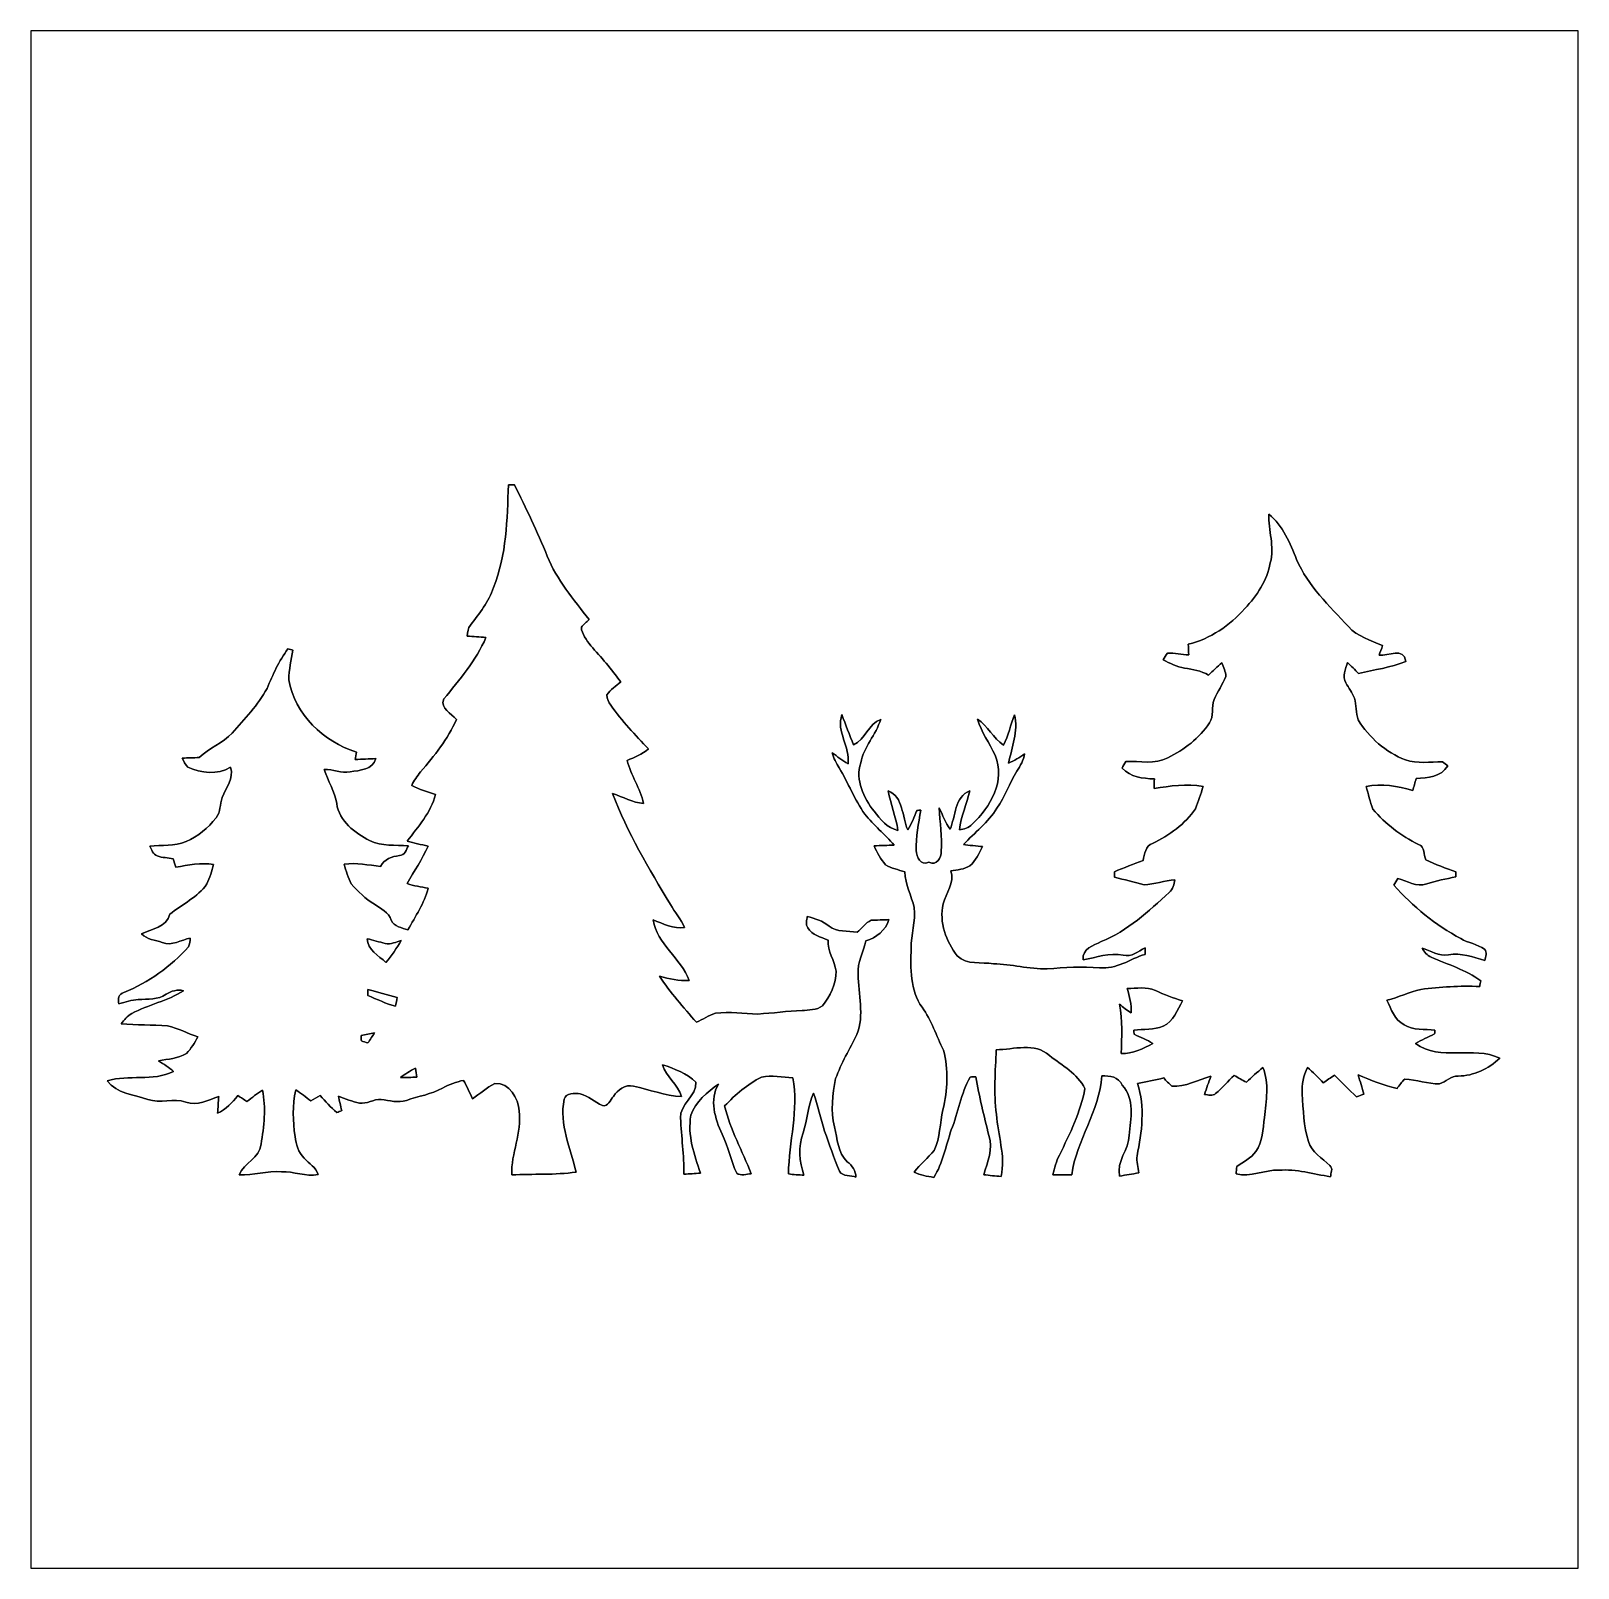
# Model space of a CAD drawing. Header units: centimetres. Extents: x -16.8 to 16.8, y -16.7 to 16.7.
import ezdxf

# ---------------------------------------------------------------- set-up
doc = ezdxf.new("R2010")
doc.units = ezdxf.units.CM
doc.header["$MEASUREMENT"] = 0
doc.layers.add('Layer 1', color=7, linetype='Continuous')

msp = doc.modelspace()

# ---------------------------------------------------------------- linework, layer by layer
at = {"layer": 'Layer 1', "color": 7}
for points, knots in [([(-16.77458, 16.66875), (-16.77458, 16.66875), (16.77458, 16.66875), (16.77458, 16.66875), (16.77458, 16.66875), (16.77458, 16.66875), (16.77458, -16.66875), (16.77458, -16.66875), (16.77458, -16.66875), (16.77458, -16.66875), (-16.77458, -16.66875), (-16.77458, -16.66875), (-16.77458, -16.66875), (-16.77458, -16.66875), (-16.77458, 16.66875), (-16.77458, 16.66875), (-16.77458, 16.66875), (-16.77458, 16.66875), (-16.77458, 16.66875), (-16.77458, 16.66875)], [0, 0, 0, 0, 0.16666667, 0.16666667, 0.16666667, 0.16666667, 0.33333333, 0.33333333, 0.33333333, 0.33333333, 0.5, 0.5, 0.5, 0.5, 0.66666667, 0.66666667, 0.66666667, 0.66666667, 1, 1, 1, 1]), ([(-6.4202, 6.82766), (-6.4456, 6.0766), (-6.45971, 5.30296), (-6.74405, 4.59493), (-6.74405, 4.59493), (-6.84495, 4.28978), (-7.04603, 4.03331), (-7.24253, 3.78425), (-7.24253, 3.78425), (-7.29756, 3.71651), (-7.30285, 3.62656), (-7.31661, 3.54365), (-7.31661, 3.54365), (-7.18044, 3.53131), (-7.04356, 3.52813), (-6.90739, 3.51543), (-6.90739, 3.51543), (-7.12576, 3.01696), (-7.47924, 2.59539), (-7.82355, 2.18052), (-7.82355, 2.18052), (-7.90469, 1.96779), (-7.65457, 1.86725), (-7.54768, 1.73461), (-7.54768, 1.73461), (-7.7343, 1.31233), (-8.02605, 0.94756), (-8.32485, 0.60008), (-8.32485, 0.60008), (-8.40211, 0.51047), (-8.46596, 0.41028), (-8.51747, 0.30409), (-8.51747, 0.30409), (-8.35484, 0.21696), (-8.17951, 0.16122), (-8.00312, 0.10971), (-8.00312, 0.10971), (-8.10366, -0.28363), (-8.37459, -0.58879), (-8.61519, -0.9017), (-8.61519, -0.9017), (-8.46773, -0.95074), (-8.31568, -0.98002), (-8.16293, -1.00859), (-8.16293, -1.00859), (-8.28781, -1.2954), (-8.46773, -1.55187), (-8.61836, -1.82492), (-8.61836, -1.82492), (-8.46843, -1.87431), (-8.31286, -1.89689), (-8.15728, -1.92299), (-8.15728, -1.92299), (-8.24336, -2.25002), (-8.4388, -2.53189), (-8.59896, -2.82504), (-8.59896, -2.82504), (-8.73054, -2.78377), (-8.89741, -2.75978), (-8.96091, -2.61867), (-8.96091, -2.61867), (-9.01876, -2.44404), (-9.18704, -2.36396), (-9.32815, -2.27154), (-9.32815, -2.27154), (-9.52041, -2.15653), (-9.68163, -1.99637), (-9.82768, -1.8288), (-9.82768, -1.8288), (-9.90177, -1.69721), (-9.93916, -1.54834), (-9.98326, -1.40476), (-9.98326, -1.40476), (-9.71938, -1.36243), (-9.4555, -1.42522), (-9.19304, -1.45098), (-9.19304, -1.45098), (-9.1126, -1.29681), (-8.95138, -1.23225), (-8.78346, -1.21814), (-8.78346, -1.21814), (-8.66951, -1.20862), (-8.63318, -1.08973), (-8.58943, -1.00365), (-8.58943, -1.00365), (-8.87095, -0.97825), (-9.16658, -1.02517), (-9.4294, -0.89253), (-9.4294, -0.89253), (-9.74478, -0.72319), (-10.09191, -0.47131), (-10.14377, -0.0889), (-10.14377, -0.0889), (-10.17729, 0.17745), (-10.34098, 0.39829), (-10.41329, 0.65229), (-10.41329, 0.65229), (-10.22456, 0.65934), (-10.04358, 0.56339), (-9.85449, 0.59796), (-9.85449, 0.59796), (-9.64353, 0.63641), (-9.3659, 0.63994), (-9.29746, 0.88653), (-9.29746, 0.88653), (-9.44563, 0.88124), (-9.59309, 0.87383), (-9.7409, 0.86642), (-9.7409, 0.86642), (-9.73314, 0.9204), (-9.72538, 0.97437), (-9.71797, 1.02835), (-9.71797, 1.02835), (-10.42564, 1.25377), (-11.06029, 1.84256), (-11.18129, 2.5968), (-11.18129, 2.5968), (-11.18341, 2.81446), (-11.12344, 3.02683), (-11.09663, 3.24203), (-11.09663, 3.24203), (-11.12308, 3.24838), (-11.17565, 3.26143), (-11.20211, 3.26813), (-11.20211, 3.26813), (-11.39719, 3.00673), (-11.52701, 2.70827), (-11.65543, 2.41088), (-11.65543, 2.41088), (-11.84663, 2.04364), (-12.14508, 1.75119), (-12.4146, 1.44216), (-12.4146, 1.44216), (-12.61604, 1.21885), (-12.90884, 1.11478), (-13.12545, 0.91123), (-13.12545, 0.91123), (-13.24751, 0.90487), (-13.36993, 0.90382), (-13.49199, 0.89429), (-13.49199, 0.89429), (-13.45706, 0.82797), (-13.4306, 0.75389), (-13.37522, 0.70062), (-13.37522, 0.70062), (-13.07818, 0.57397), (-12.73422, 0.52529), (-12.44812, 0.69779), (-12.44812, 0.69779), (-12.36486, 0.45649), (-12.55113, 0.25435), (-12.62662, 0.04092), (-12.62662, 0.04092), (-12.68271, -0.1016), (-12.65802, -0.2734), (-12.75927, -0.39758), (-12.75927, -0.39758), (-12.93354, -0.6156), (-13.15156, -0.80469), (-13.4112, -0.91299), (-13.4112, -0.91299), (-13.66273, -1.01212), (-13.93649, -0.98496), (-14.20001, -1.00894), (-14.20001, -1.00894), (-14.15556, -1.08585), (-14.12734, -1.19063), (-14.03526, -1.22449), (-14.03526, -1.22449), (-13.9252, -1.264), (-13.80596, -1.26365), (-13.69166, -1.28446), (-13.69166, -1.28446), (-13.67261, -1.3462), (-13.65426, -1.40829), (-13.63486, -1.47002), (-13.63486, -1.47002), (-13.36428, -1.42099), (-13.08876, -1.36384), (-12.81289, -1.40758), (-12.81289, -1.40758), (-12.85628, -1.55011), (-12.89156, -1.69651), (-12.95894, -1.83056), (-12.95894, -1.83056), (-13.15685, -2.12443), (-13.49834, -2.2673), (-13.76045, -2.4892), (-13.76045, -2.4892), (-13.84018, -2.77248), (-14.15168, -2.80106), (-14.37428, -2.91289), (-14.37428, -2.91289), (-14.25928, -3.04236), (-14.0783, -3.04482), (-13.9259, -3.09986), (-13.9259, -3.09986), (-13.72164, -3.18805), (-13.5195, -3.042), (-13.31842, -3.00637), (-13.31842, -3.00637), (-13.329, -3.06952), (-13.32794, -3.13725), (-13.35652, -3.19617), (-13.35652, -3.19617), (-13.74599, -3.62197), (-14.22294, -3.96804), (-14.75811, -4.18747), (-14.75811, -4.18747), (-14.87417, -4.21852), (-14.89816, -4.32964), (-14.86711, -4.43265), (-14.86711, -4.43265), (-14.72847, -4.39491), (-14.59124, -4.34446), (-14.4466, -4.33846), (-14.4466, -4.33846), (-14.24234, -4.32682), (-14.02009, -4.34869), (-13.84265, -4.22487), (-13.84265, -4.22487), (-13.73082, -4.15114), (-13.59782, -4.11656), (-13.46659, -4.1469), (-13.46659, -4.1469), (-13.81301, -4.37021), (-14.22612, -4.44747), (-14.58666, -4.64185), (-14.58666, -4.64185), (-14.68261, -4.693), (-14.75387, -4.77732), (-14.81667, -4.8641), (-14.81667, -4.8641), (-14.48364, -4.89867), (-14.14745, -4.88386), (-13.81407, -4.90714), (-13.81407, -4.90714), (-13.58547, -4.96252), (-13.37592, -5.074), (-13.15403, -5.1495), (-13.15403, -5.1495), (-13.22776, -5.27438), (-13.30008, -5.4035), (-13.40097, -5.50862), (-13.40097, -5.50862), (-13.58089, -5.62292), (-13.80349, -5.62434), (-14.00493, -5.67126), (-14.00493, -5.67126), (-13.89698, -5.74428), (-13.77774, -5.80425), (-13.68637, -5.89986), (-13.68637, -5.89986), (-14.1291, -6.12352), (-14.65545, -5.95842), (-15.12147, -6.1027), (-15.12147, -6.1027), (-14.90874, -6.37364), (-14.54397, -6.40397), (-14.23846, -6.50381), (-14.23846, -6.50381), (-13.97176, -6.604), (-13.68143, -6.46042), (-13.41332, -6.56414), (-13.41332, -6.56414), (-13.16708, -6.65127), (-12.9286, -6.52145), (-12.70247, -6.43925), (-12.70247, -6.43925), (-12.71094, -6.56167), (-12.71976, -6.68196), (-12.72575, -6.80544), (-12.72575, -6.80544), (-12.54725, -6.71936), (-12.41002, -6.5726), (-12.28513, -6.42232), (-12.28513, -6.42232), (-12.21952, -6.46359), (-12.15531, -6.50699), (-12.0904, -6.55002), (-12.0904, -6.55002), (-11.98033, -6.46395), (-11.87027, -6.37822), (-11.7542, -6.30061), (-11.7542, -6.30061), (-11.67377, -6.6869), (-11.71787, -7.09154), (-11.78454, -7.47607), (-11.78454, -7.47607), (-11.81029, -7.78193), (-12.15425, -7.87753), (-12.2615, -8.13894), (-12.2615, -8.13894), (-11.95282, -8.16151), (-11.65331, -8.04263), (-11.34357, -8.07332), (-11.34357, -8.07332), (-11.07546, -8.06485), (-10.81299, -8.18197), (-10.54594, -8.13506), (-10.54594, -8.13506), (-10.58933, -7.97631), (-10.74984, -7.89905), (-10.84756, -7.77769), (-10.84756, -7.77769), (-10.98091, -7.65845), (-11.02078, -7.47748), (-11.04829, -7.30956), (-11.04829, -7.30956), (-11.09627, -6.97548), (-11.10544, -6.63116), (-11.03313, -6.29991), (-11.03313, -6.29991), (-10.91847, -6.37046), (-10.81299, -6.45372), (-10.70645, -6.53627), (-10.70645, -6.53627), (-10.63978, -6.49676), (-10.57275, -6.4576), (-10.50466, -6.42091), (-10.50466, -6.42091), (-10.39178, -6.55144), (-10.26971, -6.67314), (-10.14271, -6.79062), (-10.14271, -6.79062), (-10.10708, -6.77545), (-10.07145, -6.76063), (-10.03547, -6.74617), (-10.03547, -6.74617), (-10.0584, -6.64069), (-10.08345, -6.53874), (-10.10779, -6.43431), (-10.10779, -6.43431), (-9.95645, -6.48511), (-9.8104, -6.55638), (-9.65235, -6.58495), (-9.65235, -6.58495), (-9.48972, -6.61247), (-9.34261, -6.49146), (-9.18034, -6.50804), (-9.18034, -6.50804), (-8.9976, -6.52427), (-8.81415, -6.58812), (-8.63177, -6.52533), (-8.63177, -6.52533), (-8.37248, -6.43255), (-8.09202, -6.39833), (-7.85107, -6.25792), (-7.85107, -6.25792), (-7.7089, -6.1782), (-7.55403, -6.12387), (-7.39422, -6.09212), (-7.39422, -6.09212), (-7.32049, -6.22159), (-7.26334, -6.35917), (-7.19914, -6.49393), (-7.19914, -6.49393), (-7.03756, -6.38175), (-6.89222, -6.24452), (-6.71371, -6.15809), (-6.71371, -6.15809), (-6.39904, -6.13516), (-6.2036, -6.48018), (-6.1909, -6.75534), (-6.1909, -6.75534), (-6.12528, -7.23124), (-6.36482, -7.67186), (-6.34788, -8.14317), (-6.34788, -8.14317), (-5.88257, -8.11495), (-5.41584, -8.14917), (-4.953, -8.07896), (-4.953, -8.07896), (-5.07189, -7.55967), (-5.32659, -7.04744), (-5.21194, -6.5024), (-5.21194, -6.5024), (-5.18089, -6.35706), (-4.97381, -6.36411), (-4.86657, -6.38704), (-4.86657, -6.38704), (-4.68454, -6.42197), (-4.55119, -6.5659), (-4.38256, -6.63363), (-4.38256, -6.63363), (-4.25662, -6.68232), (-4.21499, -6.50169), (-4.14232, -6.43961), (-4.14232, -6.43961), (-4.05553, -6.2925), (-3.88726, -6.17537), (-3.71052, -6.21383), (-3.71052, -6.21383), (-3.36162, -6.28721), (-3.02578, -6.43008), (-2.66488, -6.44137), (-2.66488, -6.44137), (-2.74884, -6.1789), (-2.99932, -6.01557), (-3.07799, -5.75169), (-3.07799, -5.75169), (-2.82152, -5.83953), (-2.55058, -5.93937), (-2.35303, -6.13198), (-2.35303, -6.13198), (-2.33504, -6.4329), (-2.70969, -6.60541), (-2.68711, -6.90739), (-2.68711, -6.90739), (-2.66982, -7.31414), (-2.61197, -7.71913), (-2.61373, -8.12694), (-2.61373, -8.12694), (-2.49484, -8.1213), (-2.37666, -8.11177), (-2.25743, -8.10401), (-2.25743, -8.10401), (-2.39501, -7.70008), (-2.54, -7.28239), (-2.46451, -6.84883), (-2.46451, -6.84883), (-2.36044, -6.55285), (-2.11032, -6.35071), (-1.86725, -6.17044), (-1.86725, -6.17044), (-2.06551, -6.51369), (-1.94169, -6.92079), (-1.78823, -7.25593), (-1.78823, -7.25593), (-1.65841, -7.52934), (-1.59985, -7.83096), (-1.47003, -8.10331), (-1.47003, -8.10331), (-1.3843, -8.16681), (-1.25448, -8.12553), (-1.15358, -8.1153), (-1.15358, -8.1153), (-1.35326, -7.62952), (-1.60549, -7.16033), (-1.73143, -6.64633), (-1.73143, -6.64633), (-1.50001, -6.39974), (-1.23719, -6.17396), (-0.93274, -6.02368), (-0.93274, -6.02368), (-0.7112, -5.96265), (-0.47696, -6.02897), (-0.25118, -6.03709), (-0.25118, -6.03709), (-0.12241, -6.73453), (-0.33902, -7.4235), (-0.34819, -8.12024), (-0.34819, -8.12024), (-0.23636, -8.13541), (-0.12418, -8.13999), (-0.01094, -8.14776), (-0.01094, -8.14776), (-0.11536, -7.85319), (-0.14041, -7.52757), (-0.02999, -7.23053), (-0.02999, -7.23053), (0.06138, -6.94831), (0.07302, -6.64316), (0.19403, -6.37046), (0.19403, -6.37046), (0.29457, -6.63751), (0.34996, -6.91797), (0.43215, -7.19032), (0.43215, -7.19032), (0.54645, -7.47924), (0.6283, -7.78051), (0.75918, -8.06344), (0.75918, -8.06344), (0.82303, -8.19009), (1.01812, -8.13858), (1.11619, -8.19326), (1.11619, -8.19326), (1.11231, -8.05321), (1.03293, -7.94244), (0.92851, -7.8553), (0.92851, -7.8553), (0.71579, -7.66551), (0.71508, -7.35612), (0.64876, -7.09965), (0.64876, -7.09965), (0.56903, -6.75534), (0.60466, -6.39586), (0.67486, -6.05331), (0.67486, -6.05331), (0.79446, -5.71782), (0.98072, -5.41196), (1.13736, -5.09376), (1.13736, -5.09376), (1.30316, -4.67678), (1.16205, -4.22381), (1.16593, -3.7913), (1.16593, -3.7913), (1.13982, -3.53377), (1.28446, -3.30941), (1.32927, -3.06352), (1.32927, -3.06352), (1.56281, -3.00249), (1.75789, -2.83598), (1.83233, -2.60491), (1.83233, -2.60491), (1.73531, -2.60844), (1.54199, -2.61549), (1.44498, -2.61902), (1.44498, -2.61902), (1.32256, -2.67547), (1.24178, -2.79224), (1.14124, -2.87831), (1.14124, -2.87831), (0.94262, -2.84057), (0.70273, -2.88643), (0.53481, -2.74849), (0.53481, -2.74849), (0.3997, -2.63102), (0.22931, -2.58198), (0.06138, -2.53506), (0.06138, -2.53506), (0.05292, -2.61585), (0.01658, -2.70933), (0.07267, -2.78165), (0.07267, -2.78165), (0.16122, -2.94111), (0.35807, -2.98133), (0.51118, -3.05329), (0.51118, -3.05329), (0.49883, -3.29071), (0.6544, -3.4925), (0.68368, -3.72286), (0.68368, -3.72286), (0.68333, -4.00085), (0.56162, -4.26614), (0.3877, -4.47781), (0.3877, -4.47781), (0.26035, -4.56706), (0.09525, -4.56706), (-0.05256, -4.57588), (-0.05256, -4.57588), (-0.37253, -4.58929), (-0.69003, -4.63409), (-1.00965, -4.65243), (-1.00965, -4.65243), (-1.31692, -4.65138), (-1.62489, -4.5914), (-1.93075, -4.63726), (-1.93075, -4.63726), (-2.07645, -4.68383), (-2.20663, -4.76779), (-2.34527, -4.83164), (-2.34527, -4.83164), (-2.6229, -4.50744), (-2.91218, -4.19065), (-3.14396, -3.83117), (-3.14396, -3.83117), (-2.93476, -3.8862), (-2.72415, -3.943), (-2.50437, -3.9243), (-2.50437, -3.9243), (-2.67547, -3.43853), (-3.19899, -3.13937), (-3.2833, -2.61197), (-3.2833, -2.61197), (-3.06105, -2.69522), (-2.84551, -2.81199), (-2.59927, -2.77954), (-2.59927, -2.77954), (-2.68076, -2.59821), (-2.80917, -2.44475), (-2.90901, -2.27365), (-2.90901, -2.27365), (-3.37432, -1.50001), (-3.83963, -0.7179), (-4.16031, 0.12876), (-4.16031, 0.12876), (-3.93665, 0.0568), (-3.7278, -0.0695), (-3.48862, -0.08678), (-3.48862, -0.08678), (-3.556, 0.24483), (-3.76908, 0.5207), (-3.84704, 0.84878), (-3.84704, 0.84878), (-3.68265, 0.91264), (-3.51966, 0.98496), (-3.38102, 1.09608), (-3.38102, 1.09608), (-3.66783, 1.39947), (-3.95958, 1.70109), (-4.20158, 2.04258), (-4.20158, 2.04258), (-4.24568, 2.10996), (-4.2866, 2.18652), (-4.28378, 2.26942), (-4.28378, 2.26942), (-4.20899, 2.38689), (-4.08552, 2.45886), (-3.98604, 2.5527), (-3.98604, 2.5527), (-4.18289, 2.82963), (-4.40831, 3.08398), (-4.63585, 3.33516), (-4.63585, 3.33516), (-4.72369, 3.45616), (-4.83411, 3.58458), (-4.8387, 3.7405), (-4.8387, 3.7405), (-4.78684, 3.80048), (-4.72475, 3.84986), (-4.6669, 3.90313), (-4.6669, 3.90313), (-5.0105, 4.33352), (-5.36998, 4.76532), (-5.58059, 5.28073), (-5.58059, 5.28073), (-5.78661, 5.8099), (-6.04132, 6.31754), (-6.29179, 6.8259), (-6.29179, 6.8259), (-6.32389, 6.82625), (-6.3881, 6.82731), (-6.4202, 6.82766), (-6.4202, 6.82766), (-6.4202, 6.82766), (-6.4202, 6.82766), (-6.4202, 6.82766)], [0, 0, 0, 0, 0.00632911, 0.00632911, 0.00632911, 0.00632911, 0.01265823, 0.01265823, 0.01265823, 0.01265823, 0.01898734, 0.01898734, 0.01898734, 0.01898734, 0.02531646, 0.02531646, 0.02531646, 0.02531646, 0.03164557, 0.03164557, 0.03164557, 0.03164557, 0.03797468, 0.03797468, 0.03797468, 0.03797468, 0.0443038, 0.0443038, 0.0443038, 0.0443038, 0.05063291, 0.05063291, 0.05063291, 0.05063291, 0.05696203, 0.05696203, 0.05696203, 0.05696203, 0.06329114, 0.06329114, 0.06329114, 0.06329114, 0.06962025, 0.06962025, 0.06962025, 0.06962025, 0.07594937, 0.07594937, 0.07594937, 0.07594937, 0.08227848, 0.08227848, 0.08227848, 0.08227848, 0.08860759, 0.08860759, 0.08860759, 0.08860759, 0.09493671, 0.09493671, 0.09493671, 0.09493671, 0.10126582, 0.10126582, 0.10126582, 0.10126582, 0.10759494, 0.10759494, 0.10759494, 0.10759494, 0.11392405, 0.11392405, 0.11392405, 0.11392405, 0.12025316, 0.12025316, 0.12025316, 0.12025316, 0.12658228, 0.12658228, 0.12658228, 0.12658228, 0.13291139, 0.13291139, 0.13291139, 0.13291139, 0.13924051, 0.13924051, 0.13924051, 0.13924051, 0.14556962, 0.14556962, 0.14556962, 0.14556962, 0.15189873, 0.15189873, 0.15189873, 0.15189873, 0.15822785, 0.15822785, 0.15822785, 0.15822785, 0.16455696, 0.16455696, 0.16455696, 0.16455696, 0.17088608, 0.17088608, 0.17088608, 0.17088608, 0.17721519, 0.17721519, 0.17721519, 0.17721519, 0.1835443, 0.1835443, 0.1835443, 0.1835443, 0.18987342, 0.18987342, 0.18987342, 0.18987342, 0.19620253, 0.19620253, 0.19620253, 0.19620253, 0.20253165, 0.20253165, 0.20253165, 0.20253165, 0.20886076, 0.20886076, 0.20886076, 0.20886076, 0.21518987, 0.21518987, 0.21518987, 0.21518987, 0.22151899, 0.22151899, 0.22151899, 0.22151899, 0.2278481, 0.2278481, 0.2278481, 0.2278481, 0.23417722, 0.23417722, 0.23417722, 0.23417722, 0.24050633, 0.24050633, 0.24050633, 0.24050633, 0.24683544, 0.24683544, 0.24683544, 0.24683544, 0.25316456, 0.25316456, 0.25316456, 0.25316456, 0.25949367, 0.25949367, 0.25949367, 0.25949367, 0.26582278, 0.26582278, 0.26582278, 0.26582278, 0.2721519, 0.2721519, 0.2721519, 0.2721519, 0.27848101, 0.27848101, 0.27848101, 0.27848101, 0.28481013, 0.28481013, 0.28481013, 0.28481013, 0.29113924, 0.29113924, 0.29113924, 0.29113924, 0.29746835, 0.29746835, 0.29746835, 0.29746835, 0.30379747, 0.30379747, 0.30379747, 0.30379747, 0.31012658, 0.31012658, 0.31012658, 0.31012658, 0.3164557, 0.3164557, 0.3164557, 0.3164557, 0.32278481, 0.32278481, 0.32278481, 0.32278481, 0.32911392, 0.32911392, 0.32911392, 0.32911392, 0.33544304, 0.33544304, 0.33544304, 0.33544304, 0.34177215, 0.34177215, 0.34177215, 0.34177215, 0.34810127, 0.34810127, 0.34810127, 0.34810127, 0.35443038, 0.35443038, 0.35443038, 0.35443038, 0.36075949, 0.36075949, 0.36075949, 0.36075949, 0.36708861, 0.36708861, 0.36708861, 0.36708861, 0.37341772, 0.37341772, 0.37341772, 0.37341772, 0.37974684, 0.37974684, 0.37974684, 0.37974684, 0.38607595, 0.38607595, 0.38607595, 0.38607595, 0.39240506, 0.39240506, 0.39240506, 0.39240506, 0.39873418, 0.39873418, 0.39873418, 0.39873418, 0.40506329, 0.40506329, 0.40506329, 0.40506329, 0.41139241, 0.41139241, 0.41139241, 0.41139241, 0.41772152, 0.41772152, 0.41772152, 0.41772152, 0.42405063, 0.42405063, 0.42405063, 0.42405063, 0.43037975, 0.43037975, 0.43037975, 0.43037975, 0.43670886, 0.43670886, 0.43670886, 0.43670886, 0.44303797, 0.44303797, 0.44303797, 0.44303797, 0.44936709, 0.44936709, 0.44936709, 0.44936709, 0.4556962, 0.4556962, 0.4556962, 0.4556962, 0.46202532, 0.46202532, 0.46202532, 0.46202532, 0.46835443, 0.46835443, 0.46835443, 0.46835443, 0.47468354, 0.47468354, 0.47468354, 0.47468354, 0.48101266, 0.48101266, 0.48101266, 0.48101266, 0.48734177, 0.48734177, 0.48734177, 0.48734177, 0.49367089, 0.49367089, 0.49367089, 0.49367089, 0.5, 0.5, 0.5, 0.5, 0.50632911, 0.50632911, 0.50632911, 0.50632911, 0.51265823, 0.51265823, 0.51265823, 0.51265823, 0.51898734, 0.51898734, 0.51898734, 0.51898734, 0.52531646, 0.52531646, 0.52531646, 0.52531646, 0.53164557, 0.53164557, 0.53164557, 0.53164557, 0.53797468, 0.53797468, 0.53797468, 0.53797468, 0.5443038, 0.5443038, 0.5443038, 0.5443038, 0.55063291, 0.55063291, 0.55063291, 0.55063291, 0.55696203, 0.55696203, 0.55696203, 0.55696203, 0.56329114, 0.56329114, 0.56329114, 0.56329114, 0.56962025, 0.56962025, 0.56962025, 0.56962025, 0.57594937, 0.57594937, 0.57594937, 0.57594937, 0.58227848, 0.58227848, 0.58227848, 0.58227848, 0.58860759, 0.58860759, 0.58860759, 0.58860759, 0.59493671, 0.59493671, 0.59493671, 0.59493671, 0.60126582, 0.60126582, 0.60126582, 0.60126582, 0.60759494, 0.60759494, 0.60759494, 0.60759494, 0.61392405, 0.61392405, 0.61392405, 0.61392405, 0.62025316, 0.62025316, 0.62025316, 0.62025316, 0.62658228, 0.62658228, 0.62658228, 0.62658228, 0.63291139, 0.63291139, 0.63291139, 0.63291139, 0.63924051, 0.63924051, 0.63924051, 0.63924051, 0.64556962, 0.64556962, 0.64556962, 0.64556962, 0.65189873, 0.65189873, 0.65189873, 0.65189873, 0.65822785, 0.65822785, 0.65822785, 0.65822785, 0.66455696, 0.66455696, 0.66455696, 0.66455696, 0.67088608, 0.67088608, 0.67088608, 0.67088608, 0.67721519, 0.67721519, 0.67721519, 0.67721519, 0.6835443, 0.6835443, 0.6835443, 0.6835443, 0.68987342, 0.68987342, 0.68987342, 0.68987342, 0.69620253, 0.69620253, 0.69620253, 0.69620253, 0.70253165, 0.70253165, 0.70253165, 0.70253165, 0.70886076, 0.70886076, 0.70886076, 0.70886076, 0.71518987, 0.71518987, 0.71518987, 0.71518987, 0.72151899, 0.72151899, 0.72151899, 0.72151899, 0.7278481, 0.7278481, 0.7278481, 0.7278481, 0.73417722, 0.73417722, 0.73417722, 0.73417722, 0.74050633, 0.74050633, 0.74050633, 0.74050633, 0.74683544, 0.74683544, 0.74683544, 0.74683544, 0.75316456, 0.75316456, 0.75316456, 0.75316456, 0.75949367, 0.75949367, 0.75949367, 0.75949367, 0.76582278, 0.76582278, 0.76582278, 0.76582278, 0.7721519, 0.7721519, 0.7721519, 0.7721519, 0.77848101, 0.77848101, 0.77848101, 0.77848101, 0.78481013, 0.78481013, 0.78481013, 0.78481013, 0.79113924, 0.79113924, 0.79113924, 0.79113924, 0.79746835, 0.79746835, 0.79746835, 0.79746835, 0.80379747, 0.80379747, 0.80379747, 0.80379747, 0.81012658, 0.81012658, 0.81012658, 0.81012658, 0.8164557, 0.8164557, 0.8164557, 0.8164557, 0.82278481, 0.82278481, 0.82278481, 0.82278481, 0.82911392, 0.82911392, 0.82911392, 0.82911392, 0.83544304, 0.83544304, 0.83544304, 0.83544304, 0.84177215, 0.84177215, 0.84177215, 0.84177215, 0.84810127, 0.84810127, 0.84810127, 0.84810127, 0.85443038, 0.85443038, 0.85443038, 0.85443038, 0.86075949, 0.86075949, 0.86075949, 0.86075949, 0.86708861, 0.86708861, 0.86708861, 0.86708861, 0.87341772, 0.87341772, 0.87341772, 0.87341772, 0.87974684, 0.87974684, 0.87974684, 0.87974684, 0.88607595, 0.88607595, 0.88607595, 0.88607595, 0.89240506, 0.89240506, 0.89240506, 0.89240506, 0.89873418, 0.89873418, 0.89873418, 0.89873418, 0.90506329, 0.90506329, 0.90506329, 0.90506329, 0.91139241, 0.91139241, 0.91139241, 0.91139241, 0.91772152, 0.91772152, 0.91772152, 0.91772152, 0.92405063, 0.92405063, 0.92405063, 0.92405063, 0.93037975, 0.93037975, 0.93037975, 0.93037975, 0.93670886, 0.93670886, 0.93670886, 0.93670886, 0.94303797, 0.94303797, 0.94303797, 0.94303797, 0.94936709, 0.94936709, 0.94936709, 0.94936709, 0.9556962, 0.9556962, 0.9556962, 0.9556962, 0.96202532, 0.96202532, 0.96202532, 0.96202532, 0.96835443, 0.96835443, 0.96835443, 0.96835443, 0.97468354, 0.97468354, 0.97468354, 0.97468354, 0.98101266, 0.98101266, 0.98101266, 0.98101266, 0.98734177, 0.98734177, 0.98734177, 0.98734177, 1, 1, 1, 1]), ([(10.10109, 5.13327), (10.03582, 4.75051), (9.80828, 4.41925), (9.54722, 4.14091), (9.54722, 4.14091), (9.22443, 3.77296), (8.80286, 3.48227), (8.32203, 3.36973), (8.32203, 3.36973), (8.3245, 3.29177), (8.32838, 3.21345), (8.3312, 3.13514), (8.3312, 3.13514), (8.17668, 3.14396), (8.02393, 3.18594), (7.86906, 3.17429), (7.86906, 3.17429), (7.83237, 3.12914), (7.80556, 3.07728), (7.77628, 3.02719), (7.77628, 3.02719), (7.92586, 2.95628), (8.07614, 2.8769), (8.24089, 2.84762), (8.24089, 2.84762), (8.42151, 2.82363), (8.60213, 2.79047), (8.763, 2.69981), (8.763, 2.69981), (8.85966, 2.78836), (8.95279, 2.88043), (9.05334, 2.96439), (9.05334, 2.96439), (9.0865, 2.86914), (9.13553, 2.77389), (9.13553, 2.67088), (9.13553, 2.67088), (9.06639, 2.4952), (8.96056, 2.33751), (8.88083, 2.16711), (8.88083, 2.16711), (8.81909, 2.00484), (8.8833, 1.81257), (8.7824, 1.66229), (8.7824, 1.66229), (8.56227, 1.32997), (8.23313, 1.08197), (7.88176, 0.9017), (7.88176, 0.9017), (7.59989, 0.75706), (7.27146, 0.83432), (6.97054, 0.8255), (6.97054, 0.8255), (6.94196, 0.77646), (6.91339, 0.72743), (6.88552, 0.67804), (6.88552, 0.67804), (7.06826, 0.48789), (7.33496, 0.45508), (7.58719, 0.44697), (7.58719, 0.44697), (7.58402, 0.37712), (7.58084, 0.30762), (7.57908, 0.23742), (7.57908, 0.23742), (7.93009, 0.29139), (8.28816, 0.34996), (8.6427, 0.28434), (8.6427, 0.28434), (8.59614, 0.12065), (8.53687, -0.03951), (8.48078, -0.20038), (8.48078, -0.20038), (8.2483, -0.53411), (7.91422, -0.77858), (7.54944, -0.95144), (7.54944, -0.95144), (7.39246, -1.00718), (7.372, -1.18039), (7.34448, -1.32362), (7.34448, -1.32362), (7.13564, -1.40264), (6.92644, -1.4799), (6.72042, -1.56563), (6.72042, -1.56563), (6.72006, -1.59526), (6.71971, -1.65382), (6.71936, -1.6831), (6.71936, -1.6831), (6.9342, -1.73955), (7.14975, -1.79282), (7.36424, -1.85138), (7.36424, -1.85138), (7.58896, -1.83762), (7.80768, -1.76354), (8.0324, -1.73884), (8.0324, -1.73884), (8.01546, -1.84009), (7.99147, -1.94663), (7.90822, -2.01542), (7.90822, -2.01542), (7.46407, -2.42746), (7.00299, -2.84833), (6.43572, -3.08222), (6.43572, -3.08222), (6.26427, -3.16512), (6.01592, -3.23039), (6.04485, -3.47698), (6.04485, -3.47698), (6.3313, -3.42265), (6.61141, -3.32281), (6.90915, -3.37679), (6.90915, -3.37679), (7.09401, -3.41877), (7.23688, -3.29706), (7.3847, -3.21557), (7.3847, -3.21557), (7.38505, -3.26284), (7.38576, -3.31047), (7.38646, -3.35809), (7.38646, -3.35809), (7.06049, -3.45652), (6.7564, -3.69464), (6.40045, -3.64843), (6.40045, -3.64843), (6.02051, -3.62268), (5.64056, -3.64349), (5.26168, -3.67277), (5.26168, -3.67277), (4.87045, -3.67877), (4.48874, -3.57223), (4.09822, -3.56306), (4.09822, -3.56306), (3.83611, -3.52319), (3.52319, -3.59445), (3.31258, -3.39231), (3.31258, -3.39231), (3.07269, -3.07693), (2.91359, -2.66418), (3.00849, -2.26554), (3.00849, -2.26554), (3.07058, -2.03024), (3.26284, -1.80587), (3.17182, -1.55011), (3.17182, -1.55011), (3.31047, -1.51906), (3.46816, -1.52188), (3.58846, -1.43545), (3.58846, -1.43545), (3.71263, -1.32362), (3.79201, -1.17299), (3.85692, -1.02129), (3.85692, -1.02129), (3.75391, -1.01071), (3.54789, -0.98989), (3.44523, -0.97931), (3.44523, -0.97931), (3.68794, -0.71614), (3.98074, -0.49636), (4.17266, -0.18909), (4.17266, -0.18909), (4.34481, 0.06421), (4.44676, 0.35595), (4.60763, 0.61524), (4.60763, 0.61524), (4.68207, 0.73096), (4.74945, 0.85337), (4.77414, 0.99025), (4.77414, 0.99025), (4.65984, 0.91828), (4.55083, 0.83538), (4.42348, 0.7874), (4.42348, 0.7874), (4.49933, 1.13383), (4.63762, 1.47779), (4.55718, 1.83938), (4.55718, 1.83938), (4.46793, 1.62207), (4.42136, 1.38924), (4.31236, 1.17898), (4.31236, 1.17898), (4.09187, 1.33174), (3.98039, 1.59773), (3.7525, 1.74131), (3.7525, 1.74131), (3.82976, 1.45697), (4.01673, 1.22484), (4.13314, 0.95885), (4.13314, 0.95885), (4.36421, 0.40958), (4.0319, -0.16404), (3.6382, -0.53587), (3.6382, -0.53587), (3.56553, -0.61489), (3.4604, -0.64206), (3.3588, -0.65969), (3.3588, -0.65969), (3.39513, -0.36618), (3.51931, -0.09631), (3.58387, 0.19015), (3.58387, 0.19015), (3.25191, 0.05468), (3.28013, -0.36795), (3.1556, -0.64699), (3.1556, -0.64699), (3.05364, -0.50412), (2.99896, -0.33655), (2.92135, -0.18098), (2.92135, -0.18098), (2.93158, -0.49636), (2.98909, -0.81033), (2.96122, -1.12642), (2.96122, -1.12642), (2.9778, -1.25942), (2.86314, -1.44321), (2.69875, -1.36102), (2.69875, -1.36102), (2.50578, -1.44604), (2.44016, -1.24143), (2.42288, -1.10702), (2.42288, -1.10702), (2.40947, -0.81068), (2.47544, -0.51929), (2.52095, -0.2286), (2.52095, -0.2286), (2.50014, -0.23107), (2.45851, -0.23601), (2.43769, -0.23848), (2.43769, -0.23848), (2.37596, -0.37994), (2.32375, -0.52776), (2.23732, -0.65723), (2.23732, -0.65723), (2.11032, -0.37006), (2.15124, 0.05256), (1.81292, 0.19085), (1.81292, 0.19085), (1.8669, -0.09984), (1.98684, -0.37359), (2.02459, -0.66887), (2.02459, -0.66887), (1.79352, -0.62724), (1.64571, -0.4258), (1.50883, -0.25541), (1.50883, -0.25541), (1.28446, 0.03704), (1.09573, 0.41945), (1.21885, 0.79446), (1.21885, 0.79446), (1.28729, 1.14053), (1.55046, 1.40441), (1.65347, 1.73849), (1.65347, 1.73849), (1.38783, 1.63089), (1.31586, 1.30845), (1.06468, 1.18286), (1.06468, 1.18286), (0.97472, 1.40018), (0.89323, 1.62101), (0.81139, 1.8415), (0.81139, 1.8415), (0.67839, 1.47461), (1.00048, 1.13912), (0.94333, 0.77682), (0.94333, 0.77682), (0.81703, 0.83855), (0.71508, 0.93663), (0.59796, 1.01212), (0.59796, 1.01212), (0.635, 0.89676), (0.68686, 0.78669), (0.75212, 0.68439), (0.75212, 0.68439), (0.95356, 0.35983), (1.08021, -0.0067), (1.3081, -0.31574), (1.3081, -0.31574), (1.49931, -0.55986), (1.74343, -0.756), (1.94557, -0.9906), (1.94557, -0.9906), (1.80022, -0.99589), (1.65488, -0.99554), (1.50989, -1.00542), (1.50989, -1.00542), (1.57021, -1.15429), (1.65312, -1.29258), (1.75754, -1.4164), (1.75754, -1.4164), (1.88736, -1.49013), (2.03447, -1.52753), (2.1777, -1.5681), (2.1777, -1.5681), (2.18087, -1.84009), (2.31775, -2.08456), (2.37913, -2.34421), (2.37913, -2.34421), (2.41618, -2.64089), (2.30858, -2.93088), (2.31281, -3.22721), (2.31281, -3.22721), (2.29588, -3.65689), (2.28988, -4.13738), (2.54811, -4.50638), (2.54811, -4.50638), (2.75872, -4.78649), (2.85468, -5.12692), (3.01378, -5.4356), (3.01378, -5.4356), (3.12385, -5.85752), (3.1048, -6.3059), (3.00108, -6.72783), (3.00108, -6.72783), (2.93264, -7.01992), (2.94605, -7.33813), (2.81093, -7.61118), (2.81093, -7.61118), (2.68393, -7.78228), (2.4959, -7.90116), (2.38054, -8.0839), (2.38054, -8.0839), (2.51319, -8.14811), (2.65889, -8.17316), (2.80388, -8.19573), (2.80388, -8.19573), (3.00461, -7.88423), (3.06352, -7.51205), (3.18347, -7.16739), (3.18347, -7.16739), (3.33128, -6.7878), (3.39125, -6.37999), (3.58951, -6.01909), (3.58951, -6.01909), (3.63149, -6.01768), (3.67347, -6.01662), (3.71581, -6.01557), (3.71581, -6.01557), (3.78989, -6.44349), (3.8929, -6.8647), (3.99732, -7.28592), (3.99732, -7.28592), (4.09257, -7.57626), (3.97228, -7.86342), (3.88726, -8.13717), (3.88726, -8.13717), (4.01249, -8.15375), (4.13526, -8.16469), (4.26226, -8.17598), (4.26226, -8.17598), (4.36633, -7.72301), (4.18747, -7.27886), (4.16313, -6.82837), (4.16313, -6.82837), (4.09928, -6.36305), (4.13949, -5.89245), (4.15784, -5.42607), (4.15784, -5.42607), (4.53813, -5.42749), (4.99639, -5.25568), (5.31036, -5.55449), (5.31036, -5.55449), (5.58694, -5.76157), (5.91679, -5.95242), (6.08189, -6.26569), (6.08189, -6.26569), (5.98558, -6.77333), (5.7591, -7.24994), (5.52697, -7.71066), (5.52697, -7.71066), (5.46312, -7.84789), (5.4169, -7.99218), (5.38586, -8.14105), (5.38586, -8.14105), (5.52238, -8.14352), (5.65926, -8.14035), (5.79614, -8.13682), (5.79614, -8.13682), (5.89633, -7.38964), (6.40115, -6.75852), (6.44701, -5.99511), (6.44701, -5.99511), (6.62129, -5.98734), (6.81073, -6.01557), (6.89116, -6.19548), (6.89116, -6.19548), (7.16351, -6.49287), (7.07672, -6.91974), (7.03862, -7.2838), (7.03862, -7.2838), (7.03333, -7.5946), (6.75922, -7.85213), (6.83295, -8.16822), (6.83295, -8.16822), (6.97159, -8.14352), (7.10988, -8.12059), (7.24958, -8.09907), (7.24958, -8.09907), (7.2323, -7.97525), (7.19702, -7.85072), (7.21219, -7.72513), (7.21219, -7.72513), (7.31802, -7.21466), (7.38681, -6.66609), (7.22101, -6.16056), (7.22101, -6.16056), (7.41116, -6.12387), (7.6013, -6.08436), (7.78969, -6.0385), (7.78969, -6.0385), (7.84507, -6.10164), (7.90328, -6.16197), (7.96502, -6.22018), (7.96502, -6.22018), (8.26523, -6.2417), (8.52911, -6.07801), (8.81062, -6.00181), (8.81062, -6.00181), (8.76688, -6.13304), (8.71537, -6.26181), (8.67516, -6.39445), (8.67516, -6.39445), (8.75347, -6.40221), (8.84837, -6.44066), (8.91364, -6.37611), (8.91364, -6.37611), (9.05969, -6.25687), (9.18281, -6.11223), (9.31933, -5.98241), (9.31933, -5.98241), (9.40506, -6.03638), (9.49149, -6.08612), (9.58321, -6.13128), (9.58321, -6.13128), (9.6968, -6.01874), (9.81745, -5.91361), (9.94057, -5.81166), (9.94057, -5.81166), (10.08556, -6.15774), (10.00442, -6.53874), (9.97726, -6.89928), (9.97726, -6.89928), (9.93704, -7.14657), (9.94375, -7.42386), (9.78429, -7.63341), (9.78429, -7.63341), (9.68304, -7.78122), (9.51301, -7.85707), (9.37331, -7.96219), (9.37331, -7.96219), (9.36837, -8.01511), (9.36413, -8.06803), (9.36025, -8.12165), (9.36025, -8.12165), (9.67211, -8.19397), (9.97232, -8.02746), (10.28524, -8.0391), (10.28524, -8.0391), (10.66553, -8.01229), (11.03383, -8.12236), (11.40566, -8.18162), (11.40566, -8.18162), (11.41166, -8.1026), (11.46881, -8.00135), (11.39437, -7.94032), (11.39437, -7.94032), (11.22645, -7.77875), (10.99785, -7.6514), (10.92729, -7.41574), (10.92729, -7.41574), (10.81934, -7.08342), (10.8204, -6.72712), (10.79182, -6.38281), (10.79182, -6.38281), (10.77912, -6.18525), (10.82499, -5.98911), (10.90471, -5.8099), (10.90471, -5.8099), (11.02572, -5.91397), (11.13825, -6.02756), (11.25008, -6.14186), (11.25008, -6.14186), (11.33228, -6.09), (11.41166, -6.03356), (11.49068, -5.97641), (11.49068, -5.97641), (11.64872, -6.13586), (11.80712, -6.29567), (11.97328, -6.44737), (11.97328, -6.44737), (12.02443, -6.42902), (12.07523, -6.41103), (12.12709, -6.39304), (12.12709, -6.39304), (12.09252, -6.25087), (12.04807, -6.11223), (12.00785, -5.97182), (12.00785, -5.97182), (12.28231, -6.08506), (12.55466, -6.20818), (12.84852, -6.26463), (12.84852, -6.26463), (12.90285, -6.19795), (12.95224, -6.12599), (13.01609, -6.06778), (13.01609, -6.06778), (13.26938, -6.07836), (13.51351, -6.17044), (13.76856, -6.16726), (13.76856, -6.16726), (13.91179, -6.12775), (14.01516, -5.98699), (14.17496, -5.99863), (14.17496, -5.99863), (14.51363, -5.99334), (14.83466, -5.84306), (15.07631, -5.60917), (15.07631, -5.60917), (14.49493, -5.334), (13.79149, -5.69066), (13.24857, -5.29167), (13.24857, -5.29167), (13.38192, -5.21335), (13.52303, -5.15091), (13.66344, -5.08564), (13.66344, -5.08564), (13.66555, -5.06483), (13.66943, -5.0232), (13.67155, -5.00239), (13.67155, -5.00239), (13.44577, -4.9784), (13.2013, -5.01086), (13.00127, -4.88421), (13.00127, -4.88421), (12.79313, -4.78226), (12.72187, -4.54378), (12.62803, -4.35081), (12.62803, -4.35081), (12.88062, -4.29542), (13.11275, -4.17548), (13.36463, -4.11798), (13.36463, -4.11798), (13.78797, -4.06329), (14.21483, -4.03789), (14.64204, -4.05624), (14.64204, -4.05624), (14.6491, -4.01426), (14.65651, -3.97228), (14.66427, -3.93065), (14.66427, -3.93065), (14.33936, -3.69641), (13.95095, -3.57964), (13.58935, -3.41736), (13.58935, -3.41736), (13.49834, -3.38384), (13.44119, -3.30412), (13.39109, -3.22615), (13.39109, -3.22615), (13.58265, -3.27625), (13.75516, -3.41595), (13.96436, -3.36656), (13.96436, -3.36656), (14.23564, -3.3214), (14.4974, -3.41912), (14.75422, -3.49109), (14.75422, -3.49109), (14.76163, -3.41242), (14.81455, -3.31364), (14.74505, -3.24908), (14.74505, -3.24908), (14.58948, -3.13972), (14.39545, -3.10833), (14.23, -3.01766), (14.23, -3.01766), (13.68178, -2.72309), (13.19212, -2.32198), (12.77867, -1.85808), (12.77867, -1.85808), (12.80654, -1.80904), (12.83511, -1.75966), (12.86369, -1.71097), (12.86369, -1.71097), (13.06971, -1.76001), (13.27326, -1.91417), (13.49234, -1.83092), (13.49234, -1.83092), (13.69871, -1.7593), (13.91426, -1.72332), (14.12769, -1.67675), (14.12769, -1.67675), (14.12699, -1.65029), (14.12628, -1.59773), (14.12593, -1.57162), (14.12593, -1.57162), (13.90862, -1.48625), (13.68354, -1.4164), (13.47541, -1.30986), (13.47541, -1.30986), (13.41755, -1.1998), (13.46094, -1.02376), (13.3156, -0.97614), (13.3156, -0.97614), (12.93989, -0.78705), (12.59558, -0.53375), (12.32676, -0.20814), (12.32676, -0.20814), (12.26256, -0.04904), (12.22975, 0.12065), (12.17754, 0.28363), (12.17754, 0.28363), (12.51761, 0.35489), (12.86087, 0.29351), (13.1886, 0.19403), (13.1886, 0.19403), (13.21823, 0.27905), (13.23693, 0.36936), (13.26515, 0.45403), (13.26515, 0.45403), (13.51104, 0.47061), (13.80984, 0.48895), (13.94707, 0.72919), (13.94707, 0.72919), (13.90897, 0.75918), (13.87157, 0.78881), (13.83418, 0.81844), (13.83418, 0.81844), (13.56713, 0.80786), (13.29161, 0.78211), (13.03126, 0.85937), (13.03126, 0.85937), (12.60404, 1.02306), (12.24633, 1.34232), (12.00538, 1.72826), (12.00538, 1.72826), (11.95881, 1.88172), (11.97081, 2.04752), (11.92671, 2.20063), (11.92671, 2.20063), (11.87521, 2.31634), (11.79971, 2.41864), (11.7408, 2.53012), (11.7408, 2.53012), (11.6586, 2.66735), (11.73727, 2.83245), (11.77219, 2.97356), (11.77219, 2.97356), (11.85545, 2.89525), (11.93482, 2.81305), (12.01667, 2.73332), (12.01667, 2.73332), (12.35816, 2.81728), (12.71058, 2.85997), (13.03867, 2.99261), (13.03867, 2.99261), (13.0048, 3.31717), (12.65202, 3.10762), (12.45976, 3.1309), (12.45976, 3.1309), (12.48445, 3.20005), (12.50985, 3.26849), (12.53631, 3.33692), (12.53631, 3.33692), (12.27702, 3.44981), (11.99092, 3.53483), (11.79442, 3.75038), (11.79442, 3.75038), (11.37779, 4.19735), (10.91847, 4.63233), (10.67188, 5.20347), (10.67188, 5.20347), (10.53324, 5.56331), (10.37272, 5.93372), (10.07145, 6.18913), (10.07145, 6.18913), (10.05664, 5.83636), (10.19704, 5.48534), (10.10109, 5.13327)], [0, 0, 0, 0, 0.00588235, 0.00588235, 0.00588235, 0.00588235, 0.01176471, 0.01176471, 0.01176471, 0.01176471, 0.01764706, 0.01764706, 0.01764706, 0.01764706, 0.02352941, 0.02352941, 0.02352941, 0.02352941, 0.02941176, 0.02941176, 0.02941176, 0.02941176, 0.03529412, 0.03529412, 0.03529412, 0.03529412, 0.04117647, 0.04117647, 0.04117647, 0.04117647, 0.04705882, 0.04705882, 0.04705882, 0.04705882, 0.05294118, 0.05294118, 0.05294118, 0.05294118, 0.05882353, 0.05882353, 0.05882353, 0.05882353, 0.06470588, 0.06470588, 0.06470588, 0.06470588, 0.07058824, 0.07058824, 0.07058824, 0.07058824, 0.07647059, 0.07647059, 0.07647059, 0.07647059, 0.08235294, 0.08235294, 0.08235294, 0.08235294, 0.08823529, 0.08823529, 0.08823529, 0.08823529, 0.09411765, 0.09411765, 0.09411765, 0.09411765, 0.1, 0.1, 0.1, 0.1, 0.10588235, 0.10588235, 0.10588235, 0.10588235, 0.11176471, 0.11176471, 0.11176471, 0.11176471, 0.11764706, 0.11764706, 0.11764706, 0.11764706, 0.12352941, 0.12352941, 0.12352941, 0.12352941, 0.12941176, 0.12941176, 0.12941176, 0.12941176, 0.13529412, 0.13529412, 0.13529412, 0.13529412, 0.14117647, 0.14117647, 0.14117647, 0.14117647, 0.14705882, 0.14705882, 0.14705882, 0.14705882, 0.15294118, 0.15294118, 0.15294118, 0.15294118, 0.15882353, 0.15882353, 0.15882353, 0.15882353, 0.16470588, 0.16470588, 0.16470588, 0.16470588, 0.17058824, 0.17058824, 0.17058824, 0.17058824, 0.17647059, 0.17647059, 0.17647059, 0.17647059, 0.18235294, 0.18235294, 0.18235294, 0.18235294, 0.18823529, 0.18823529, 0.18823529, 0.18823529, 0.19411765, 0.19411765, 0.19411765, 0.19411765, 0.2, 0.2, 0.2, 0.2, 0.20588235, 0.20588235, 0.20588235, 0.20588235, 0.21176471, 0.21176471, 0.21176471, 0.21176471, 0.21764706, 0.21764706, 0.21764706, 0.21764706, 0.22352941, 0.22352941, 0.22352941, 0.22352941, 0.22941176, 0.22941176, 0.22941176, 0.22941176, 0.23529412, 0.23529412, 0.23529412, 0.23529412, 0.24117647, 0.24117647, 0.24117647, 0.24117647, 0.24705882, 0.24705882, 0.24705882, 0.24705882, 0.25294118, 0.25294118, 0.25294118, 0.25294118, 0.25882353, 0.25882353, 0.25882353, 0.25882353, 0.26470588, 0.26470588, 0.26470588, 0.26470588, 0.27058824, 0.27058824, 0.27058824, 0.27058824, 0.27647059, 0.27647059, 0.27647059, 0.27647059, 0.28235294, 0.28235294, 0.28235294, 0.28235294, 0.28823529, 0.28823529, 0.28823529, 0.28823529, 0.29411765, 0.29411765, 0.29411765, 0.29411765, 0.3, 0.3, 0.3, 0.3, 0.30588235, 0.30588235, 0.30588235, 0.30588235, 0.31176471, 0.31176471, 0.31176471, 0.31176471, 0.31764706, 0.31764706, 0.31764706, 0.31764706, 0.32352941, 0.32352941, 0.32352941, 0.32352941, 0.32941176, 0.32941176, 0.32941176, 0.32941176, 0.33529412, 0.33529412, 0.33529412, 0.33529412, 0.34117647, 0.34117647, 0.34117647, 0.34117647, 0.34705882, 0.34705882, 0.34705882, 0.34705882, 0.35294118, 0.35294118, 0.35294118, 0.35294118, 0.35882353, 0.35882353, 0.35882353, 0.35882353, 0.36470588, 0.36470588, 0.36470588, 0.36470588, 0.37058824, 0.37058824, 0.37058824, 0.37058824, 0.37647059, 0.37647059, 0.37647059, 0.37647059, 0.38235294, 0.38235294, 0.38235294, 0.38235294, 0.38823529, 0.38823529, 0.38823529, 0.38823529, 0.39411765, 0.39411765, 0.39411765, 0.39411765, 0.4, 0.4, 0.4, 0.4, 0.40588235, 0.40588235, 0.40588235, 0.40588235, 0.41176471, 0.41176471, 0.41176471, 0.41176471, 0.41764706, 0.41764706, 0.41764706, 0.41764706, 0.42352941, 0.42352941, 0.42352941, 0.42352941, 0.42941176, 0.42941176, 0.42941176, 0.42941176, 0.43529412, 0.43529412, 0.43529412, 0.43529412, 0.44117647, 0.44117647, 0.44117647, 0.44117647, 0.44705882, 0.44705882, 0.44705882, 0.44705882, 0.45294118, 0.45294118, 0.45294118, 0.45294118, 0.45882353, 0.45882353, 0.45882353, 0.45882353, 0.46470588, 0.46470588, 0.46470588, 0.46470588, 0.47058824, 0.47058824, 0.47058824, 0.47058824, 0.47647059, 0.47647059, 0.47647059, 0.47647059, 0.48235294, 0.48235294, 0.48235294, 0.48235294, 0.48823529, 0.48823529, 0.48823529, 0.48823529, 0.49411765, 0.49411765, 0.49411765, 0.49411765, 0.5, 0.5, 0.5, 0.5, 0.50588235, 0.50588235, 0.50588235, 0.50588235, 0.51176471, 0.51176471, 0.51176471, 0.51176471, 0.51764706, 0.51764706, 0.51764706, 0.51764706, 0.52352941, 0.52352941, 0.52352941, 0.52352941, 0.52941176, 0.52941176, 0.52941176, 0.52941176, 0.53529412, 0.53529412, 0.53529412, 0.53529412, 0.54117647, 0.54117647, 0.54117647, 0.54117647, 0.54705882, 0.54705882, 0.54705882, 0.54705882, 0.55294118, 0.55294118, 0.55294118, 0.55294118, 0.55882353, 0.55882353, 0.55882353, 0.55882353, 0.56470588, 0.56470588, 0.56470588, 0.56470588, 0.57058824, 0.57058824, 0.57058824, 0.57058824, 0.57647059, 0.57647059, 0.57647059, 0.57647059, 0.58235294, 0.58235294, 0.58235294, 0.58235294, 0.58823529, 0.58823529, 0.58823529, 0.58823529, 0.59411765, 0.59411765, 0.59411765, 0.59411765, 0.6, 0.6, 0.6, 0.6, 0.60588235, 0.60588235, 0.60588235, 0.60588235, 0.61176471, 0.61176471, 0.61176471, 0.61176471, 0.61764706, 0.61764706, 0.61764706, 0.61764706, 0.62352941, 0.62352941, 0.62352941, 0.62352941, 0.62941176, 0.62941176, 0.62941176, 0.62941176, 0.63529412, 0.63529412, 0.63529412, 0.63529412, 0.64117647, 0.64117647, 0.64117647, 0.64117647, 0.64705882, 0.64705882, 0.64705882, 0.64705882, 0.65294118, 0.65294118, 0.65294118, 0.65294118, 0.65882353, 0.65882353, 0.65882353, 0.65882353, 0.66470588, 0.66470588, 0.66470588, 0.66470588, 0.67058824, 0.67058824, 0.67058824, 0.67058824, 0.67647059, 0.67647059, 0.67647059, 0.67647059, 0.68235294, 0.68235294, 0.68235294, 0.68235294, 0.68823529, 0.68823529, 0.68823529, 0.68823529, 0.69411765, 0.69411765, 0.69411765, 0.69411765, 0.7, 0.7, 0.7, 0.7, 0.70588235, 0.70588235, 0.70588235, 0.70588235, 0.71176471, 0.71176471, 0.71176471, 0.71176471, 0.71764706, 0.71764706, 0.71764706, 0.71764706, 0.72352941, 0.72352941, 0.72352941, 0.72352941, 0.72941176, 0.72941176, 0.72941176, 0.72941176, 0.73529412, 0.73529412, 0.73529412, 0.73529412, 0.74117647, 0.74117647, 0.74117647, 0.74117647, 0.74705882, 0.74705882, 0.74705882, 0.74705882, 0.75294118, 0.75294118, 0.75294118, 0.75294118, 0.75882353, 0.75882353, 0.75882353, 0.75882353, 0.76470588, 0.76470588, 0.76470588, 0.76470588, 0.77058824, 0.77058824, 0.77058824, 0.77058824, 0.77647059, 0.77647059, 0.77647059, 0.77647059, 0.78235294, 0.78235294, 0.78235294, 0.78235294, 0.78823529, 0.78823529, 0.78823529, 0.78823529, 0.79411765, 0.79411765, 0.79411765, 0.79411765, 0.8, 0.8, 0.8, 0.8, 0.80588235, 0.80588235, 0.80588235, 0.80588235, 0.81176471, 0.81176471, 0.81176471, 0.81176471, 0.81764706, 0.81764706, 0.81764706, 0.81764706, 0.82352941, 0.82352941, 0.82352941, 0.82352941, 0.82941176, 0.82941176, 0.82941176, 0.82941176, 0.83529412, 0.83529412, 0.83529412, 0.83529412, 0.84117647, 0.84117647, 0.84117647, 0.84117647, 0.84705882, 0.84705882, 0.84705882, 0.84705882, 0.85294118, 0.85294118, 0.85294118, 0.85294118, 0.85882353, 0.85882353, 0.85882353, 0.85882353, 0.86470588, 0.86470588, 0.86470588, 0.86470588, 0.87058824, 0.87058824, 0.87058824, 0.87058824, 0.87647059, 0.87647059, 0.87647059, 0.87647059, 0.88235294, 0.88235294, 0.88235294, 0.88235294, 0.88823529, 0.88823529, 0.88823529, 0.88823529, 0.89411765, 0.89411765, 0.89411765, 0.89411765, 0.9, 0.9, 0.9, 0.9, 0.90588235, 0.90588235, 0.90588235, 0.90588235, 0.91176471, 0.91176471, 0.91176471, 0.91176471, 0.91764706, 0.91764706, 0.91764706, 0.91764706, 0.92352941, 0.92352941, 0.92352941, 0.92352941, 0.92941176, 0.92941176, 0.92941176, 0.92941176, 0.93529412, 0.93529412, 0.93529412, 0.93529412, 0.94117647, 0.94117647, 0.94117647, 0.94117647, 0.94705882, 0.94705882, 0.94705882, 0.94705882, 0.95294118, 0.95294118, 0.95294118, 0.95294118, 0.95882353, 0.95882353, 0.95882353, 0.95882353, 0.96470588, 0.96470588, 0.96470588, 0.96470588, 0.97058824, 0.97058824, 0.97058824, 0.97058824, 0.97647059, 0.97647059, 0.97647059, 0.97647059, 0.98235294, 0.98235294, 0.98235294, 0.98235294, 0.98823529, 0.98823529, 0.98823529, 0.98823529, 1, 1, 1, 1]), ([(-9.48619, -3.01872), (-9.35249, -3.04518), (-9.22408, -3.0921), (-9.09144, -3.12385), (-9.09144, -3.12385), (-8.97149, -3.15278), (-8.8579, -3.08434), (-8.74395, -3.05823), (-8.74395, -3.05823), (-8.84484, -3.22263), (-8.95068, -3.38526), (-9.07521, -3.53272), (-9.07521, -3.53272), (-9.24207, -3.38878), (-9.46609, -3.26214), (-9.48619, -3.01872)], [0, 0, 0, 0, 0.2, 0.2, 0.2, 0.2, 0.4, 0.4, 0.4, 0.4, 0.6, 0.6, 0.6, 0.6, 1, 1, 1, 1]), ([(-9.46609, -4.12291), (-9.2516, -4.17019), (-9.04381, -4.24145), (-8.83038, -4.29331), (-8.83038, -4.29331), (-8.84343, -4.35716), (-8.85719, -4.42136), (-8.87166, -4.48557), (-8.87166, -4.48557), (-9.07838, -4.4263), (-9.27241, -4.33246), (-9.46926, -4.2485), (-9.46926, -4.2485), (-9.46856, -4.21711), (-9.46679, -4.15431), (-9.46609, -4.12291)], [0, 0, 0, 0, 0.2, 0.2, 0.2, 0.2, 0.4, 0.4, 0.4, 0.4, 0.6, 0.6, 0.6, 0.6, 1, 1, 1, 1]), ([(6.9977, -4.10175), (7.20019, -4.09822), (7.41715, -4.05201), (7.60801, -4.1402), (7.60801, -4.1402), (7.79956, -4.22804), (7.99394, -4.31059), (8.19856, -4.36421), (8.19856, -4.36421), (8.0899, -4.56636), (7.9943, -4.80871), (7.77804, -4.91913), (7.77804, -4.91913), (7.5752, -4.99004), (7.35436, -4.98052), (7.14375, -5.00309), (7.14375, -5.00309), (7.1441, -5.02567), (7.14551, -5.07012), (7.14622, -5.09235), (7.14622, -5.09235), (7.28557, -5.15267), (7.42491, -5.2137), (7.55615, -5.29061), (7.55615, -5.29061), (7.34307, -5.40597), (7.11659, -5.51674), (6.86858, -5.5118), (6.86858, -5.5118), (6.87987, -5.15303), (6.89539, -4.79037), (6.83013, -4.43548), (6.83013, -4.43548), (6.9088, -4.50568), (6.99206, -4.57094), (7.0806, -4.6288), (7.0806, -4.6288), (7.09683, -4.44818), (7.04568, -4.27355), (6.9977, -4.10175)], [0, 0, 0, 0, 0.09090909, 0.09090909, 0.09090909, 0.09090909, 0.18181818, 0.18181818, 0.18181818, 0.18181818, 0.27272727, 0.27272727, 0.27272727, 0.27272727, 0.36363636, 0.36363636, 0.36363636, 0.36363636, 0.45454545, 0.45454545, 0.45454545, 0.45454545, 0.54545455, 0.54545455, 0.54545455, 0.54545455, 0.63636364, 0.63636364, 0.63636364, 0.63636364, 0.72727273, 0.72727273, 0.72727273, 0.72727273, 0.81818182, 0.81818182, 0.81818182, 0.81818182, 1, 1, 1, 1]), ([(-9.61566, -5.12127), (-9.51759, -5.10011), (-9.42128, -5.07541), (-9.3218, -5.05954), (-9.3218, -5.05954), (-9.36943, -5.13397), (-9.41776, -5.20806), (-9.46856, -5.28038), (-9.46856, -5.28038), (-9.51583, -5.26521), (-9.5631, -5.25039), (-9.61002, -5.23593), (-9.61002, -5.23593), (-9.61143, -5.20735), (-9.61425, -5.14985), (-9.61566, -5.12127)], [0, 0, 0, 0, 0.2, 0.2, 0.2, 0.2, 0.4, 0.4, 0.4, 0.4, 0.6, 0.6, 0.6, 0.6, 1, 1, 1, 1]), ([(-8.75841, -6.03215), (-8.66175, -5.94995), (-8.5531, -5.88398), (-8.4388, -5.83036), (-8.4388, -5.83036), (-8.42786, -5.89386), (-8.41728, -5.95771), (-8.40705, -6.02156), (-8.40705, -6.02156), (-8.52417, -6.0258), (-8.64129, -6.02968), (-8.75841, -6.03215)], [0, 0, 0, 0, 0.25, 0.25, 0.25, 0.25, 0.5, 0.5, 0.5, 0.5, 1, 1, 1, 1])]:
    msp.add_open_spline(points, degree=3, knots=knots, dxfattribs=at)
at = {"layer": 'Layer 1', "color": 49}
for points, knots in [([(-6.4202, 6.82766), (-6.3881, 6.82731), (-6.32389, 6.82625), (-6.29179, 6.8259), (-6.29179, 6.8259), (-6.04132, 6.31754), (-5.78661, 5.8099), (-5.58059, 5.28073), (-5.58059, 5.28073), (-5.36998, 4.76532), (-5.0105, 4.33352), (-4.6669, 3.90313), (-4.6669, 3.90313), (-4.72475, 3.84986), (-4.78684, 3.80048), (-4.8387, 3.7405), (-4.8387, 3.7405), (-4.83411, 3.58458), (-4.72369, 3.45616), (-4.63585, 3.33516), (-4.63585, 3.33516), (-4.40831, 3.08398), (-4.18289, 2.82963), (-3.98604, 2.5527), (-3.98604, 2.5527), (-4.08552, 2.45886), (-4.20899, 2.38689), (-4.28378, 2.26942), (-4.28378, 2.26942), (-4.2866, 2.18652), (-4.24568, 2.10996), (-4.20158, 2.04258), (-4.20158, 2.04258), (-3.95958, 1.70109), (-3.66783, 1.39947), (-3.38102, 1.09608), (-3.38102, 1.09608), (-3.51966, 0.98496), (-3.68265, 0.91264), (-3.84704, 0.84878), (-3.84704, 0.84878), (-3.76908, 0.5207), (-3.556, 0.24483), (-3.48862, -0.08678), (-3.48862, -0.08678), (-3.7278, -0.0695), (-3.93665, 0.0568), (-4.16031, 0.12876), (-4.16031, 0.12876), (-3.83963, -0.7179), (-3.37432, -1.50001), (-2.90901, -2.27365), (-2.90901, -2.27365), (-2.80917, -2.44475), (-2.68076, -2.59821), (-2.59927, -2.77954), (-2.59927, -2.77954), (-2.84551, -2.81199), (-3.06105, -2.69522), (-3.2833, -2.61197), (-3.2833, -2.61197), (-3.19899, -3.13937), (-2.67547, -3.43853), (-2.50437, -3.9243), (-2.50437, -3.9243), (-2.72415, -3.943), (-2.93476, -3.8862), (-3.14396, -3.83117), (-3.14396, -3.83117), (-2.91218, -4.19065), (-2.6229, -4.50744), (-2.34527, -4.83164), (-2.34527, -4.83164), (-2.20663, -4.76779), (-2.07645, -4.68383), (-1.93075, -4.63726), (-1.93075, -4.63726), (-1.62489, -4.5914), (-1.31692, -4.65138), (-1.00965, -4.65243), (-1.00965, -4.65243), (-0.69003, -4.63409), (-0.37253, -4.58929), (-0.05256, -4.57588), (-0.05256, -4.57588), (0.09525, -4.56706), (0.26035, -4.56706), (0.3877, -4.47781), (0.3877, -4.47781), (0.56162, -4.26614), (0.68333, -4.00085), (0.68368, -3.72286), (0.68368, -3.72286), (0.6544, -3.4925), (0.49883, -3.29071), (0.51118, -3.05329), (0.51118, -3.05329), (0.35807, -2.98133), (0.16122, -2.94111), (0.07267, -2.78165), (0.07267, -2.78165), (0.01658, -2.70933), (0.05292, -2.61585), (0.06138, -2.53506), (0.06138, -2.53506), (0.22931, -2.58198), (0.3997, -2.63102), (0.53481, -2.74849), (0.53481, -2.74849), (0.70273, -2.88643), (0.94262, -2.84057), (1.14124, -2.87831), (1.14124, -2.87831), (1.24178, -2.79224), (1.32256, -2.67547), (1.44498, -2.61902), (1.44498, -2.61902), (1.54199, -2.61549), (1.73531, -2.60844), (1.83233, -2.60491), (1.83233, -2.60491), (1.75789, -2.83598), (1.56281, -3.00249), (1.32927, -3.06352), (1.32927, -3.06352), (1.28446, -3.30941), (1.13982, -3.53377), (1.16593, -3.7913), (1.16593, -3.7913), (1.16205, -4.22381), (1.30316, -4.67678), (1.13736, -5.09376), (1.13736, -5.09376), (0.98072, -5.41196), (0.79446, -5.71782), (0.67486, -6.05331), (0.67486, -6.05331), (0.60466, -6.39586), (0.56903, -6.75534), (0.64876, -7.09965), (0.64876, -7.09965), (0.71508, -7.35612), (0.71579, -7.66551), (0.92851, -7.8553), (0.92851, -7.8553), (1.03293, -7.94244), (1.11231, -8.05321), (1.11619, -8.19326), (1.11619, -8.19326), (1.01812, -8.13858), (0.82303, -8.19009), (0.75918, -8.06344), (0.75918, -8.06344), (0.6283, -7.78051), (0.54645, -7.47924), (0.43215, -7.19032), (0.43215, -7.19032), (0.34996, -6.91797), (0.29457, -6.63751), (0.19403, -6.37046), (0.19403, -6.37046), (0.07302, -6.64316), (0.06138, -6.94831), (-0.02999, -7.23053), (-0.02999, -7.23053), (-0.14041, -7.52757), (-0.11536, -7.85319), (-0.01094, -8.14776), (-0.01094, -8.14776), (-0.12418, -8.13999), (-0.23636, -8.13541), (-0.34819, -8.12024), (-0.34819, -8.12024), (-0.33902, -7.4235), (-0.12241, -6.73453), (-0.25118, -6.03709), (-0.25118, -6.03709), (-0.47696, -6.02897), (-0.7112, -5.96265), (-0.93274, -6.02368), (-0.93274, -6.02368), (-1.23719, -6.17396), (-1.50001, -6.39974), (-1.73143, -6.64633), (-1.73143, -6.64633), (-1.60549, -7.16033), (-1.35326, -7.62952), (-1.15358, -8.1153), (-1.15358, -8.1153), (-1.25448, -8.12553), (-1.3843, -8.16681), (-1.47003, -8.10331), (-1.47003, -8.10331), (-1.59985, -7.83096), (-1.65841, -7.52934), (-1.78823, -7.25593), (-1.78823, -7.25593), (-1.94169, -6.92079), (-2.06551, -6.51369), (-1.86725, -6.17044), (-1.86725, -6.17044), (-2.11032, -6.35071), (-2.36044, -6.55285), (-2.46451, -6.84883), (-2.46451, -6.84883), (-2.54, -7.28239), (-2.39501, -7.70008), (-2.25743, -8.10401), (-2.25743, -8.10401), (-2.37666, -8.11177), (-2.49484, -8.1213), (-2.61373, -8.12694), (-2.61373, -8.12694), (-2.61197, -7.71913), (-2.66982, -7.31414), (-2.68711, -6.90739), (-2.68711, -6.90739), (-2.70969, -6.60541), (-2.33504, -6.4329), (-2.35303, -6.13198), (-2.35303, -6.13198), (-2.55058, -5.93937), (-2.82152, -5.83953), (-3.07799, -5.75169), (-3.07799, -5.75169), (-2.99932, -6.01557), (-2.74884, -6.1789), (-2.66488, -6.44137), (-2.66488, -6.44137), (-3.02578, -6.43008), (-3.36162, -6.28721), (-3.71052, -6.21383), (-3.71052, -6.21383), (-3.88726, -6.17537), (-4.05553, -6.2925), (-4.14232, -6.43961), (-4.14232, -6.43961), (-4.21499, -6.50169), (-4.25662, -6.68232), (-4.38256, -6.63363), (-4.38256, -6.63363), (-4.55119, -6.5659), (-4.68454, -6.42197), (-4.86657, -6.38704), (-4.86657, -6.38704), (-4.97381, -6.36411), (-5.18089, -6.35706), (-5.21194, -6.5024), (-5.21194, -6.5024), (-5.32659, -7.04744), (-5.07189, -7.55967), (-4.953, -8.07896), (-4.953, -8.07896), (-5.41584, -8.14917), (-5.88257, -8.11495), (-6.34788, -8.14317), (-6.34788, -8.14317), (-6.36482, -7.67186), (-6.12528, -7.23124), (-6.1909, -6.75534), (-6.1909, -6.75534), (-6.2036, -6.48018), (-6.39904, -6.13516), (-6.71371, -6.15809), (-6.71371, -6.15809), (-6.89222, -6.24452), (-7.03756, -6.38175), (-7.19914, -6.49393), (-7.19914, -6.49393), (-7.26334, -6.35917), (-7.32049, -6.22159), (-7.39422, -6.09212), (-7.39422, -6.09212), (-7.55403, -6.12387), (-7.7089, -6.1782), (-7.85107, -6.25792), (-7.85107, -6.25792), (-8.09202, -6.39833), (-8.37248, -6.43255), (-8.63177, -6.52533), (-8.63177, -6.52533), (-8.81415, -6.58812), (-8.9976, -6.52427), (-9.18034, -6.50804), (-9.18034, -6.50804), (-9.34261, -6.49146), (-9.48972, -6.61247), (-9.65235, -6.58495), (-9.65235, -6.58495), (-9.8104, -6.55638), (-9.95645, -6.48511), (-10.10779, -6.43431), (-10.10779, -6.43431), (-10.08345, -6.53874), (-10.0584, -6.64069), (-10.03547, -6.74617), (-10.03547, -6.74617), (-10.07145, -6.76063), (-10.10708, -6.77545), (-10.14271, -6.79062), (-10.14271, -6.79062), (-10.26971, -6.67314), (-10.39178, -6.55144), (-10.50466, -6.42091), (-10.50466, -6.42091), (-10.57275, -6.4576), (-10.63978, -6.49676), (-10.70645, -6.53627), (-10.70645, -6.53627), (-10.81299, -6.45372), (-10.91847, -6.37046), (-11.03313, -6.29991), (-11.03313, -6.29991), (-11.10544, -6.63116), (-11.09627, -6.97548), (-11.04829, -7.30956), (-11.04829, -7.30956), (-11.02078, -7.47748), (-10.98091, -7.65845), (-10.84756, -7.77769), (-10.84756, -7.77769), (-10.74984, -7.89905), (-10.58933, -7.97631), (-10.54594, -8.13506), (-10.54594, -8.13506), (-10.81299, -8.18197), (-11.07546, -8.06485), (-11.34357, -8.07332), (-11.34357, -8.07332), (-11.65331, -8.04263), (-11.95282, -8.16151), (-12.2615, -8.13894), (-12.2615, -8.13894), (-12.15425, -7.87753), (-11.81029, -7.78193), (-11.78454, -7.47607), (-11.78454, -7.47607), (-11.71787, -7.09154), (-11.67377, -6.6869), (-11.7542, -6.30061), (-11.7542, -6.30061), (-11.87027, -6.37822), (-11.98033, -6.46395), (-12.0904, -6.55002), (-12.0904, -6.55002), (-12.15531, -6.50699), (-12.21952, -6.46359), (-12.28513, -6.42232), (-12.28513, -6.42232), (-12.41002, -6.5726), (-12.54725, -6.71936), (-12.72575, -6.80544), (-12.72575, -6.80544), (-12.71976, -6.68196), (-12.71094, -6.56167), (-12.70247, -6.43925), (-12.70247, -6.43925), (-12.9286, -6.52145), (-13.16708, -6.65127), (-13.41332, -6.56414), (-13.41332, -6.56414), (-13.68143, -6.46042), (-13.97176, -6.604), (-14.23846, -6.50381), (-14.23846, -6.50381), (-14.54397, -6.40397), (-14.90874, -6.37364), (-15.12147, -6.1027), (-15.12147, -6.1027), (-14.65545, -5.95842), (-14.1291, -6.12352), (-13.68637, -5.89986), (-13.68637, -5.89986), (-13.77774, -5.80425), (-13.89698, -5.74428), (-14.00493, -5.67126), (-14.00493, -5.67126), (-13.80349, -5.62434), (-13.58089, -5.62292), (-13.40097, -5.50862), (-13.40097, -5.50862), (-13.30008, -5.4035), (-13.22776, -5.27438), (-13.15403, -5.1495), (-13.15403, -5.1495), (-13.37592, -5.074), (-13.58547, -4.96252), (-13.81407, -4.90714), (-13.81407, -4.90714), (-14.14745, -4.88386), (-14.48364, -4.89867), (-14.81667, -4.8641), (-14.81667, -4.8641), (-14.75387, -4.77732), (-14.68261, -4.693), (-14.58666, -4.64185), (-14.58666, -4.64185), (-14.22612, -4.44747), (-13.81301, -4.37021), (-13.46659, -4.1469), (-13.46659, -4.1469), (-13.59782, -4.11656), (-13.73082, -4.15114), (-13.84265, -4.22487), (-13.84265, -4.22487), (-14.02009, -4.34869), (-14.24234, -4.32682), (-14.4466, -4.33846), (-14.4466, -4.33846), (-14.59124, -4.34446), (-14.72847, -4.39491), (-14.86711, -4.43265), (-14.86711, -4.43265), (-14.89816, -4.32964), (-14.87417, -4.21852), (-14.75811, -4.18747), (-14.75811, -4.18747), (-14.22294, -3.96804), (-13.74599, -3.62197), (-13.35652, -3.19617), (-13.35652, -3.19617), (-13.32794, -3.13725), (-13.329, -3.06952), (-13.31842, -3.00637), (-13.31842, -3.00637), (-13.5195, -3.042), (-13.72164, -3.18805), (-13.9259, -3.09986), (-13.9259, -3.09986), (-14.0783, -3.04482), (-14.25928, -3.04236), (-14.37428, -2.91289), (-14.37428, -2.91289), (-14.15168, -2.80106), (-13.84018, -2.77248), (-13.76045, -2.4892), (-13.76045, -2.4892), (-13.49834, -2.2673), (-13.15685, -2.12443), (-12.95894, -1.83056), (-12.95894, -1.83056), (-12.89156, -1.69651), (-12.85628, -1.55011), (-12.81289, -1.40758), (-12.81289, -1.40758), (-13.08876, -1.36384), (-13.36428, -1.42099), (-13.63486, -1.47002), (-13.63486, -1.47002), (-13.65426, -1.40829), (-13.67261, -1.3462), (-13.69166, -1.28446), (-13.69166, -1.28446), (-13.80596, -1.26365), (-13.9252, -1.264), (-14.03526, -1.22449), (-14.03526, -1.22449), (-14.12734, -1.19063), (-14.15556, -1.08585), (-14.20001, -1.00894), (-14.20001, -1.00894), (-13.93649, -0.98496), (-13.66273, -1.01212), (-13.4112, -0.91299), (-13.4112, -0.91299), (-13.15156, -0.80469), (-12.93354, -0.6156), (-12.75927, -0.39758), (-12.75927, -0.39758), (-12.65802, -0.2734), (-12.68271, -0.1016), (-12.62662, 0.04092), (-12.62662, 0.04092), (-12.55113, 0.25435), (-12.36486, 0.45649), (-12.44812, 0.69779), (-12.44812, 0.69779), (-12.73422, 0.52529), (-13.07818, 0.57397), (-13.37522, 0.70062), (-13.37522, 0.70062), (-13.4306, 0.75389), (-13.45706, 0.82797), (-13.49199, 0.89429), (-13.49199, 0.89429), (-13.36993, 0.90382), (-13.24751, 0.90487), (-13.12545, 0.91123), (-13.12545, 0.91123), (-12.90884, 1.11478), (-12.61604, 1.21885), (-12.4146, 1.44216), (-12.4146, 1.44216), (-12.14508, 1.75119), (-11.84663, 2.04364), (-11.65543, 2.41088), (-11.65543, 2.41088), (-11.52701, 2.70827), (-11.39719, 3.00673), (-11.20211, 3.26813), (-11.20211, 3.26813), (-11.17565, 3.26143), (-11.12308, 3.24838), (-11.09663, 3.24203), (-11.09663, 3.24203), (-11.12344, 3.02683), (-11.18341, 2.81446), (-11.18129, 2.5968), (-11.18129, 2.5968), (-11.06029, 1.84256), (-10.42564, 1.25377), (-9.71797, 1.02835), (-9.71797, 1.02835), (-9.72538, 0.97437), (-9.73314, 0.9204), (-9.7409, 0.86642), (-9.7409, 0.86642), (-9.59309, 0.87383), (-9.44563, 0.88124), (-9.29746, 0.88653), (-9.29746, 0.88653), (-9.3659, 0.63994), (-9.64353, 0.63641), (-9.85449, 0.59796), (-9.85449, 0.59796), (-10.04358, 0.56339), (-10.22456, 0.65934), (-10.41329, 0.65229), (-10.41329, 0.65229), (-10.34098, 0.39829), (-10.17729, 0.17745), (-10.14377, -0.0889), (-10.14377, -0.0889), (-10.09191, -0.47131), (-9.74478, -0.72319), (-9.4294, -0.89253), (-9.4294, -0.89253), (-9.16658, -1.02517), (-8.87095, -0.97825), (-8.58943, -1.00365), (-8.58943, -1.00365), (-8.63318, -1.08973), (-8.66951, -1.20862), (-8.78346, -1.21814), (-8.78346, -1.21814), (-8.95138, -1.23225), (-9.1126, -1.29681), (-9.19304, -1.45098), (-9.19304, -1.45098), (-9.4555, -1.42522), (-9.71938, -1.36243), (-9.98326, -1.40476), (-9.98326, -1.40476), (-9.93916, -1.54834), (-9.90177, -1.69721), (-9.82768, -1.8288), (-9.82768, -1.8288), (-9.68163, -1.99637), (-9.52041, -2.15653), (-9.32815, -2.27154), (-9.32815, -2.27154), (-9.18704, -2.36396), (-9.01876, -2.44404), (-8.96091, -2.61867), (-8.96091, -2.61867), (-8.89741, -2.75978), (-8.73054, -2.78377), (-8.59896, -2.82504), (-8.59896, -2.82504), (-8.4388, -2.53189), (-8.24336, -2.25002), (-8.15728, -1.92299), (-8.15728, -1.92299), (-8.31286, -1.89689), (-8.46843, -1.87431), (-8.61836, -1.82492), (-8.61836, -1.82492), (-8.46773, -1.55187), (-8.28781, -1.2954), (-8.16293, -1.00859), (-8.16293, -1.00859), (-8.31568, -0.98002), (-8.46773, -0.95074), (-8.61519, -0.9017), (-8.61519, -0.9017), (-8.37459, -0.58879), (-8.10366, -0.28363), (-8.00312, 0.10971), (-8.00312, 0.10971), (-8.17951, 0.16122), (-8.35484, 0.21696), (-8.51747, 0.30409), (-8.51747, 0.30409), (-8.46596, 0.41028), (-8.40211, 0.51047), (-8.32485, 0.60008), (-8.32485, 0.60008), (-8.02605, 0.94756), (-7.7343, 1.31233), (-7.54768, 1.73461), (-7.54768, 1.73461), (-7.65457, 1.86725), (-7.90469, 1.96779), (-7.82355, 2.18052), (-7.82355, 2.18052), (-7.47924, 2.59539), (-7.12576, 3.01696), (-6.90739, 3.51543), (-6.90739, 3.51543), (-7.04356, 3.52813), (-7.18044, 3.53131), (-7.31661, 3.54365), (-7.31661, 3.54365), (-7.30285, 3.62656), (-7.29756, 3.71651), (-7.24253, 3.78425), (-7.24253, 3.78425), (-7.04603, 4.03331), (-6.84495, 4.28978), (-6.74405, 4.59493), (-6.74405, 4.59493), (-6.45971, 5.30296), (-6.4456, 6.0766), (-6.4202, 6.82766), (-6.4202, 6.82766), (-6.4202, 6.82766), (-6.4202, 6.82766), (-6.4202, 6.82766)], [0, 0, 0, 0, 0.00632911, 0.00632911, 0.00632911, 0.00632911, 0.01265823, 0.01265823, 0.01265823, 0.01265823, 0.01898734, 0.01898734, 0.01898734, 0.01898734, 0.02531646, 0.02531646, 0.02531646, 0.02531646, 0.03164557, 0.03164557, 0.03164557, 0.03164557, 0.03797468, 0.03797468, 0.03797468, 0.03797468, 0.0443038, 0.0443038, 0.0443038, 0.0443038, 0.05063291, 0.05063291, 0.05063291, 0.05063291, 0.05696203, 0.05696203, 0.05696203, 0.05696203, 0.06329114, 0.06329114, 0.06329114, 0.06329114, 0.06962025, 0.06962025, 0.06962025, 0.06962025, 0.07594937, 0.07594937, 0.07594937, 0.07594937, 0.08227848, 0.08227848, 0.08227848, 0.08227848, 0.08860759, 0.08860759, 0.08860759, 0.08860759, 0.09493671, 0.09493671, 0.09493671, 0.09493671, 0.10126582, 0.10126582, 0.10126582, 0.10126582, 0.10759494, 0.10759494, 0.10759494, 0.10759494, 0.11392405, 0.11392405, 0.11392405, 0.11392405, 0.12025316, 0.12025316, 0.12025316, 0.12025316, 0.12658228, 0.12658228, 0.12658228, 0.12658228, 0.13291139, 0.13291139, 0.13291139, 0.13291139, 0.13924051, 0.13924051, 0.13924051, 0.13924051, 0.14556962, 0.14556962, 0.14556962, 0.14556962, 0.15189873, 0.15189873, 0.15189873, 0.15189873, 0.15822785, 0.15822785, 0.15822785, 0.15822785, 0.16455696, 0.16455696, 0.16455696, 0.16455696, 0.17088608, 0.17088608, 0.17088608, 0.17088608, 0.17721519, 0.17721519, 0.17721519, 0.17721519, 0.1835443, 0.1835443, 0.1835443, 0.1835443, 0.18987342, 0.18987342, 0.18987342, 0.18987342, 0.19620253, 0.19620253, 0.19620253, 0.19620253, 0.20253165, 0.20253165, 0.20253165, 0.20253165, 0.20886076, 0.20886076, 0.20886076, 0.20886076, 0.21518987, 0.21518987, 0.21518987, 0.21518987, 0.22151899, 0.22151899, 0.22151899, 0.22151899, 0.2278481, 0.2278481, 0.2278481, 0.2278481, 0.23417722, 0.23417722, 0.23417722, 0.23417722, 0.24050633, 0.24050633, 0.24050633, 0.24050633, 0.24683544, 0.24683544, 0.24683544, 0.24683544, 0.25316456, 0.25316456, 0.25316456, 0.25316456, 0.25949367, 0.25949367, 0.25949367, 0.25949367, 0.26582278, 0.26582278, 0.26582278, 0.26582278, 0.2721519, 0.2721519, 0.2721519, 0.2721519, 0.27848101, 0.27848101, 0.27848101, 0.27848101, 0.28481013, 0.28481013, 0.28481013, 0.28481013, 0.29113924, 0.29113924, 0.29113924, 0.29113924, 0.29746835, 0.29746835, 0.29746835, 0.29746835, 0.30379747, 0.30379747, 0.30379747, 0.30379747, 0.31012658, 0.31012658, 0.31012658, 0.31012658, 0.3164557, 0.3164557, 0.3164557, 0.3164557, 0.32278481, 0.32278481, 0.32278481, 0.32278481, 0.32911392, 0.32911392, 0.32911392, 0.32911392, 0.33544304, 0.33544304, 0.33544304, 0.33544304, 0.34177215, 0.34177215, 0.34177215, 0.34177215, 0.34810127, 0.34810127, 0.34810127, 0.34810127, 0.35443038, 0.35443038, 0.35443038, 0.35443038, 0.36075949, 0.36075949, 0.36075949, 0.36075949, 0.36708861, 0.36708861, 0.36708861, 0.36708861, 0.37341772, 0.37341772, 0.37341772, 0.37341772, 0.37974684, 0.37974684, 0.37974684, 0.37974684, 0.38607595, 0.38607595, 0.38607595, 0.38607595, 0.39240506, 0.39240506, 0.39240506, 0.39240506, 0.39873418, 0.39873418, 0.39873418, 0.39873418, 0.40506329, 0.40506329, 0.40506329, 0.40506329, 0.41139241, 0.41139241, 0.41139241, 0.41139241, 0.41772152, 0.41772152, 0.41772152, 0.41772152, 0.42405063, 0.42405063, 0.42405063, 0.42405063, 0.43037975, 0.43037975, 0.43037975, 0.43037975, 0.43670886, 0.43670886, 0.43670886, 0.43670886, 0.44303797, 0.44303797, 0.44303797, 0.44303797, 0.44936709, 0.44936709, 0.44936709, 0.44936709, 0.4556962, 0.4556962, 0.4556962, 0.4556962, 0.46202532, 0.46202532, 0.46202532, 0.46202532, 0.46835443, 0.46835443, 0.46835443, 0.46835443, 0.47468354, 0.47468354, 0.47468354, 0.47468354, 0.48101266, 0.48101266, 0.48101266, 0.48101266, 0.48734177, 0.48734177, 0.48734177, 0.48734177, 0.49367089, 0.49367089, 0.49367089, 0.49367089, 0.5, 0.5, 0.5, 0.5, 0.50632911, 0.50632911, 0.50632911, 0.50632911, 0.51265823, 0.51265823, 0.51265823, 0.51265823, 0.51898734, 0.51898734, 0.51898734, 0.51898734, 0.52531646, 0.52531646, 0.52531646, 0.52531646, 0.53164557, 0.53164557, 0.53164557, 0.53164557, 0.53797468, 0.53797468, 0.53797468, 0.53797468, 0.5443038, 0.5443038, 0.5443038, 0.5443038, 0.55063291, 0.55063291, 0.55063291, 0.55063291, 0.55696203, 0.55696203, 0.55696203, 0.55696203, 0.56329114, 0.56329114, 0.56329114, 0.56329114, 0.56962025, 0.56962025, 0.56962025, 0.56962025, 0.57594937, 0.57594937, 0.57594937, 0.57594937, 0.58227848, 0.58227848, 0.58227848, 0.58227848, 0.58860759, 0.58860759, 0.58860759, 0.58860759, 0.59493671, 0.59493671, 0.59493671, 0.59493671, 0.60126582, 0.60126582, 0.60126582, 0.60126582, 0.60759494, 0.60759494, 0.60759494, 0.60759494, 0.61392405, 0.61392405, 0.61392405, 0.61392405, 0.62025316, 0.62025316, 0.62025316, 0.62025316, 0.62658228, 0.62658228, 0.62658228, 0.62658228, 0.63291139, 0.63291139, 0.63291139, 0.63291139, 0.63924051, 0.63924051, 0.63924051, 0.63924051, 0.64556962, 0.64556962, 0.64556962, 0.64556962, 0.65189873, 0.65189873, 0.65189873, 0.65189873, 0.65822785, 0.65822785, 0.65822785, 0.65822785, 0.66455696, 0.66455696, 0.66455696, 0.66455696, 0.67088608, 0.67088608, 0.67088608, 0.67088608, 0.67721519, 0.67721519, 0.67721519, 0.67721519, 0.6835443, 0.6835443, 0.6835443, 0.6835443, 0.68987342, 0.68987342, 0.68987342, 0.68987342, 0.69620253, 0.69620253, 0.69620253, 0.69620253, 0.70253165, 0.70253165, 0.70253165, 0.70253165, 0.70886076, 0.70886076, 0.70886076, 0.70886076, 0.71518987, 0.71518987, 0.71518987, 0.71518987, 0.72151899, 0.72151899, 0.72151899, 0.72151899, 0.7278481, 0.7278481, 0.7278481, 0.7278481, 0.73417722, 0.73417722, 0.73417722, 0.73417722, 0.74050633, 0.74050633, 0.74050633, 0.74050633, 0.74683544, 0.74683544, 0.74683544, 0.74683544, 0.75316456, 0.75316456, 0.75316456, 0.75316456, 0.75949367, 0.75949367, 0.75949367, 0.75949367, 0.76582278, 0.76582278, 0.76582278, 0.76582278, 0.7721519, 0.7721519, 0.7721519, 0.7721519, 0.77848101, 0.77848101, 0.77848101, 0.77848101, 0.78481013, 0.78481013, 0.78481013, 0.78481013, 0.79113924, 0.79113924, 0.79113924, 0.79113924, 0.79746835, 0.79746835, 0.79746835, 0.79746835, 0.80379747, 0.80379747, 0.80379747, 0.80379747, 0.81012658, 0.81012658, 0.81012658, 0.81012658, 0.8164557, 0.8164557, 0.8164557, 0.8164557, 0.82278481, 0.82278481, 0.82278481, 0.82278481, 0.82911392, 0.82911392, 0.82911392, 0.82911392, 0.83544304, 0.83544304, 0.83544304, 0.83544304, 0.84177215, 0.84177215, 0.84177215, 0.84177215, 0.84810127, 0.84810127, 0.84810127, 0.84810127, 0.85443038, 0.85443038, 0.85443038, 0.85443038, 0.86075949, 0.86075949, 0.86075949, 0.86075949, 0.86708861, 0.86708861, 0.86708861, 0.86708861, 0.87341772, 0.87341772, 0.87341772, 0.87341772, 0.87974684, 0.87974684, 0.87974684, 0.87974684, 0.88607595, 0.88607595, 0.88607595, 0.88607595, 0.89240506, 0.89240506, 0.89240506, 0.89240506, 0.89873418, 0.89873418, 0.89873418, 0.89873418, 0.90506329, 0.90506329, 0.90506329, 0.90506329, 0.91139241, 0.91139241, 0.91139241, 0.91139241, 0.91772152, 0.91772152, 0.91772152, 0.91772152, 0.92405063, 0.92405063, 0.92405063, 0.92405063, 0.93037975, 0.93037975, 0.93037975, 0.93037975, 0.93670886, 0.93670886, 0.93670886, 0.93670886, 0.94303797, 0.94303797, 0.94303797, 0.94303797, 0.94936709, 0.94936709, 0.94936709, 0.94936709, 0.9556962, 0.9556962, 0.9556962, 0.9556962, 0.96202532, 0.96202532, 0.96202532, 0.96202532, 0.96835443, 0.96835443, 0.96835443, 0.96835443, 0.97468354, 0.97468354, 0.97468354, 0.97468354, 0.98101266, 0.98101266, 0.98101266, 0.98101266, 0.98734177, 0.98734177, 0.98734177, 0.98734177, 1, 1, 1, 1]), ([(10.10109, 5.13327), (10.19704, 5.48534), (10.05664, 5.83636), (10.07145, 6.18913), (10.07145, 6.18913), (10.37272, 5.93372), (10.53324, 5.56331), (10.67188, 5.20347), (10.67188, 5.20347), (10.91847, 4.63233), (11.37779, 4.19735), (11.79442, 3.75038), (11.79442, 3.75038), (11.99092, 3.53483), (12.27702, 3.44981), (12.53631, 3.33692), (12.53631, 3.33692), (12.50985, 3.26849), (12.48445, 3.20005), (12.45976, 3.1309), (12.45976, 3.1309), (12.65202, 3.10762), (13.0048, 3.31717), (13.03867, 2.99261), (13.03867, 2.99261), (12.71058, 2.85997), (12.35816, 2.81728), (12.01667, 2.73332), (12.01667, 2.73332), (11.93482, 2.81305), (11.85545, 2.89525), (11.77219, 2.97356), (11.77219, 2.97356), (11.73727, 2.83245), (11.6586, 2.66735), (11.7408, 2.53012), (11.7408, 2.53012), (11.79971, 2.41864), (11.87521, 2.31634), (11.92671, 2.20063), (11.92671, 2.20063), (11.97081, 2.04752), (11.95881, 1.88172), (12.00538, 1.72826), (12.00538, 1.72826), (12.24633, 1.34232), (12.60404, 1.02306), (13.03126, 0.85937), (13.03126, 0.85937), (13.29161, 0.78211), (13.56713, 0.80786), (13.83418, 0.81844), (13.83418, 0.81844), (13.87157, 0.78881), (13.90897, 0.75918), (13.94707, 0.72919), (13.94707, 0.72919), (13.80984, 0.48895), (13.51104, 0.47061), (13.26515, 0.45403), (13.26515, 0.45403), (13.23693, 0.36936), (13.21823, 0.27905), (13.1886, 0.19403), (13.1886, 0.19403), (12.86087, 0.29351), (12.51761, 0.35489), (12.17754, 0.28363), (12.17754, 0.28363), (12.22975, 0.12065), (12.26256, -0.04904), (12.32676, -0.20814), (12.32676, -0.20814), (12.59558, -0.53375), (12.93989, -0.78705), (13.3156, -0.97614), (13.3156, -0.97614), (13.46094, -1.02376), (13.41755, -1.1998), (13.47541, -1.30986), (13.47541, -1.30986), (13.68354, -1.4164), (13.90862, -1.48625), (14.12593, -1.57162), (14.12593, -1.57162), (14.12628, -1.59773), (14.12699, -1.65029), (14.12769, -1.67675), (14.12769, -1.67675), (13.91426, -1.72332), (13.69871, -1.7593), (13.49234, -1.83092), (13.49234, -1.83092), (13.27326, -1.91417), (13.06971, -1.76001), (12.86369, -1.71097), (12.86369, -1.71097), (12.83511, -1.75966), (12.80654, -1.80904), (12.77867, -1.85808), (12.77867, -1.85808), (13.19212, -2.32198), (13.68178, -2.72309), (14.23, -3.01766), (14.23, -3.01766), (14.39545, -3.10833), (14.58948, -3.13972), (14.74505, -3.24908), (14.74505, -3.24908), (14.81455, -3.31364), (14.76163, -3.41242), (14.75422, -3.49109), (14.75422, -3.49109), (14.4974, -3.41912), (14.23564, -3.3214), (13.96436, -3.36656), (13.96436, -3.36656), (13.75516, -3.41595), (13.58265, -3.27625), (13.39109, -3.22615), (13.39109, -3.22615), (13.44119, -3.30412), (13.49834, -3.38384), (13.58935, -3.41736), (13.58935, -3.41736), (13.95095, -3.57964), (14.33936, -3.69641), (14.66427, -3.93065), (14.66427, -3.93065), (14.65651, -3.97228), (14.6491, -4.01426), (14.64204, -4.05624), (14.64204, -4.05624), (14.21483, -4.03789), (13.78797, -4.06329), (13.36463, -4.11798), (13.36463, -4.11798), (13.11275, -4.17548), (12.88062, -4.29542), (12.62803, -4.35081), (12.62803, -4.35081), (12.72187, -4.54378), (12.79313, -4.78226), (13.00127, -4.88421), (13.00127, -4.88421), (13.2013, -5.01086), (13.44577, -4.9784), (13.67155, -5.00239), (13.67155, -5.00239), (13.66943, -5.0232), (13.66555, -5.06483), (13.66344, -5.08564), (13.66344, -5.08564), (13.52303, -5.15091), (13.38192, -5.21335), (13.24857, -5.29167), (13.24857, -5.29167), (13.79149, -5.69066), (14.49493, -5.334), (15.07631, -5.60917), (15.07631, -5.60917), (14.83466, -5.84306), (14.51363, -5.99334), (14.17496, -5.99863), (14.17496, -5.99863), (14.01516, -5.98699), (13.91179, -6.12775), (13.76856, -6.16726), (13.76856, -6.16726), (13.51351, -6.17044), (13.26938, -6.07836), (13.01609, -6.06778), (13.01609, -6.06778), (12.95224, -6.12599), (12.90285, -6.19795), (12.84852, -6.26463), (12.84852, -6.26463), (12.55466, -6.20818), (12.28231, -6.08506), (12.00785, -5.97182), (12.00785, -5.97182), (12.04807, -6.11223), (12.09252, -6.25087), (12.12709, -6.39304), (12.12709, -6.39304), (12.07523, -6.41103), (12.02443, -6.42902), (11.97328, -6.44737), (11.97328, -6.44737), (11.80712, -6.29567), (11.64872, -6.13586), (11.49068, -5.97641), (11.49068, -5.97641), (11.41166, -6.03356), (11.33228, -6.09), (11.25008, -6.14186), (11.25008, -6.14186), (11.13825, -6.02756), (11.02572, -5.91397), (10.90471, -5.8099), (10.90471, -5.8099), (10.82499, -5.98911), (10.77912, -6.18525), (10.79182, -6.38281), (10.79182, -6.38281), (10.8204, -6.72712), (10.81934, -7.08342), (10.92729, -7.41574), (10.92729, -7.41574), (10.99785, -7.6514), (11.22645, -7.77875), (11.39437, -7.94032), (11.39437, -7.94032), (11.46881, -8.00135), (11.41166, -8.1026), (11.40566, -8.18162), (11.40566, -8.18162), (11.03383, -8.12236), (10.66553, -8.01229), (10.28524, -8.0391), (10.28524, -8.0391), (9.97232, -8.02746), (9.67211, -8.19397), (9.36025, -8.12165), (9.36025, -8.12165), (9.36413, -8.06803), (9.36837, -8.01511), (9.37331, -7.96219), (9.37331, -7.96219), (9.51301, -7.85707), (9.68304, -7.78122), (9.78429, -7.63341), (9.78429, -7.63341), (9.94375, -7.42386), (9.93704, -7.14657), (9.97726, -6.89928), (9.97726, -6.89928), (10.00442, -6.53874), (10.08556, -6.15774), (9.94057, -5.81166), (9.94057, -5.81166), (9.81745, -5.91361), (9.6968, -6.01874), (9.58321, -6.13128), (9.58321, -6.13128), (9.49149, -6.08612), (9.40506, -6.03638), (9.31933, -5.98241), (9.31933, -5.98241), (9.18281, -6.11223), (9.05969, -6.25687), (8.91364, -6.37611), (8.91364, -6.37611), (8.84837, -6.44066), (8.75347, -6.40221), (8.67516, -6.39445), (8.67516, -6.39445), (8.71537, -6.26181), (8.76688, -6.13304), (8.81062, -6.00181), (8.81062, -6.00181), (8.52911, -6.07801), (8.26523, -6.2417), (7.96502, -6.22018), (7.96502, -6.22018), (7.90328, -6.16197), (7.84507, -6.10164), (7.78969, -6.0385), (7.78969, -6.0385), (7.6013, -6.08436), (7.41116, -6.12387), (7.22101, -6.16056), (7.22101, -6.16056), (7.38681, -6.66609), (7.31802, -7.21466), (7.21219, -7.72513), (7.21219, -7.72513), (7.19702, -7.85072), (7.2323, -7.97525), (7.24958, -8.09907), (7.24958, -8.09907), (7.10988, -8.12059), (6.97159, -8.14352), (6.83295, -8.16822), (6.83295, -8.16822), (6.75922, -7.85213), (7.03333, -7.5946), (7.03862, -7.2838), (7.03862, -7.2838), (7.07672, -6.91974), (7.16351, -6.49287), (6.89116, -6.19548), (6.89116, -6.19548), (6.81073, -6.01557), (6.62129, -5.98734), (6.44701, -5.99511), (6.44701, -5.99511), (6.40115, -6.75852), (5.89633, -7.38964), (5.79614, -8.13682), (5.79614, -8.13682), (5.65926, -8.14035), (5.52238, -8.14352), (5.38586, -8.14105), (5.38586, -8.14105), (5.4169, -7.99218), (5.46312, -7.84789), (5.52697, -7.71066), (5.52697, -7.71066), (5.7591, -7.24994), (5.98558, -6.77333), (6.08189, -6.26569), (6.08189, -6.26569), (5.91679, -5.95242), (5.58694, -5.76157), (5.31036, -5.55449), (5.31036, -5.55449), (4.99639, -5.25568), (4.53813, -5.42749), (4.15784, -5.42607), (4.15784, -5.42607), (4.13949, -5.89245), (4.09928, -6.36305), (4.16313, -6.82837), (4.16313, -6.82837), (4.18747, -7.27886), (4.36633, -7.72301), (4.26226, -8.17598), (4.26226, -8.17598), (4.13526, -8.16469), (4.01249, -8.15375), (3.88726, -8.13717), (3.88726, -8.13717), (3.97228, -7.86342), (4.09257, -7.57626), (3.99732, -7.28592), (3.99732, -7.28592), (3.8929, -6.8647), (3.78989, -6.44349), (3.71581, -6.01557), (3.71581, -6.01557), (3.67347, -6.01662), (3.63149, -6.01768), (3.58951, -6.01909), (3.58951, -6.01909), (3.39125, -6.37999), (3.33128, -6.7878), (3.18347, -7.16739), (3.18347, -7.16739), (3.06352, -7.51205), (3.00461, -7.88423), (2.80388, -8.19573), (2.80388, -8.19573), (2.65889, -8.17316), (2.51319, -8.14811), (2.38054, -8.0839), (2.38054, -8.0839), (2.4959, -7.90116), (2.68393, -7.78228), (2.81093, -7.61118), (2.81093, -7.61118), (2.94605, -7.33813), (2.93264, -7.01992), (3.00108, -6.72783), (3.00108, -6.72783), (3.1048, -6.3059), (3.12385, -5.85752), (3.01378, -5.4356), (3.01378, -5.4356), (2.85468, -5.12692), (2.75872, -4.78649), (2.54811, -4.50638), (2.54811, -4.50638), (2.28988, -4.13738), (2.29588, -3.65689), (2.31281, -3.22721), (2.31281, -3.22721), (2.30858, -2.93088), (2.41618, -2.64089), (2.37913, -2.34421), (2.37913, -2.34421), (2.31775, -2.08456), (2.18087, -1.84009), (2.1777, -1.5681), (2.1777, -1.5681), (2.03447, -1.52753), (1.88736, -1.49013), (1.75754, -1.4164), (1.75754, -1.4164), (1.65312, -1.29258), (1.57021, -1.15429), (1.50989, -1.00542), (1.50989, -1.00542), (1.65488, -0.99554), (1.80022, -0.99589), (1.94557, -0.9906), (1.94557, -0.9906), (1.74343, -0.756), (1.49931, -0.55986), (1.3081, -0.31574), (1.3081, -0.31574), (1.08021, -0.0067), (0.95356, 0.35983), (0.75212, 0.68439), (0.75212, 0.68439), (0.68686, 0.78669), (0.635, 0.89676), (0.59796, 1.01212), (0.59796, 1.01212), (0.71508, 0.93663), (0.81703, 0.83855), (0.94333, 0.77682), (0.94333, 0.77682), (1.00048, 1.13912), (0.67839, 1.47461), (0.81139, 1.8415), (0.81139, 1.8415), (0.89323, 1.62101), (0.97472, 1.40018), (1.06468, 1.18286), (1.06468, 1.18286), (1.31586, 1.30845), (1.38783, 1.63089), (1.65347, 1.73849), (1.65347, 1.73849), (1.55046, 1.40441), (1.28729, 1.14053), (1.21885, 0.79446), (1.21885, 0.79446), (1.09573, 0.41945), (1.28446, 0.03704), (1.50883, -0.25541), (1.50883, -0.25541), (1.64571, -0.4258), (1.79352, -0.62724), (2.02459, -0.66887), (2.02459, -0.66887), (1.98684, -0.37359), (1.8669, -0.09984), (1.81292, 0.19085), (1.81292, 0.19085), (2.15124, 0.05256), (2.11032, -0.37006), (2.23732, -0.65723), (2.23732, -0.65723), (2.32375, -0.52776), (2.37596, -0.37994), (2.43769, -0.23848), (2.43769, -0.23848), (2.45851, -0.23601), (2.50014, -0.23107), (2.52095, -0.2286), (2.52095, -0.2286), (2.47544, -0.51929), (2.40947, -0.81068), (2.42288, -1.10702), (2.42288, -1.10702), (2.44016, -1.24143), (2.50578, -1.44604), (2.69875, -1.36102), (2.69875, -1.36102), (2.86314, -1.44321), (2.9778, -1.25942), (2.96122, -1.12642), (2.96122, -1.12642), (2.98909, -0.81033), (2.93158, -0.49636), (2.92135, -0.18098), (2.92135, -0.18098), (2.99896, -0.33655), (3.05364, -0.50412), (3.1556, -0.64699), (3.1556, -0.64699), (3.28013, -0.36795), (3.25191, 0.05468), (3.58387, 0.19015), (3.58387, 0.19015), (3.51931, -0.09631), (3.39513, -0.36618), (3.3588, -0.65969), (3.3588, -0.65969), (3.4604, -0.64206), (3.56553, -0.61489), (3.6382, -0.53587), (3.6382, -0.53587), (4.0319, -0.16404), (4.36421, 0.40958), (4.13314, 0.95885), (4.13314, 0.95885), (4.01673, 1.22484), (3.82976, 1.45697), (3.7525, 1.74131), (3.7525, 1.74131), (3.98039, 1.59773), (4.09187, 1.33174), (4.31236, 1.17898), (4.31236, 1.17898), (4.42136, 1.38924), (4.46793, 1.62207), (4.55718, 1.83938), (4.55718, 1.83938), (4.63762, 1.47779), (4.49933, 1.13383), (4.42348, 0.7874), (4.42348, 0.7874), (4.55083, 0.83538), (4.65984, 0.91828), (4.77414, 0.99025), (4.77414, 0.99025), (4.74945, 0.85337), (4.68207, 0.73096), (4.60763, 0.61524), (4.60763, 0.61524), (4.44676, 0.35595), (4.34481, 0.06421), (4.17266, -0.18909), (4.17266, -0.18909), (3.98074, -0.49636), (3.68794, -0.71614), (3.44523, -0.97931), (3.44523, -0.97931), (3.54789, -0.98989), (3.75391, -1.01071), (3.85692, -1.02129), (3.85692, -1.02129), (3.79201, -1.17299), (3.71263, -1.32362), (3.58846, -1.43545), (3.58846, -1.43545), (3.46816, -1.52188), (3.31047, -1.51906), (3.17182, -1.55011), (3.17182, -1.55011), (3.26284, -1.80587), (3.07058, -2.03024), (3.00849, -2.26554), (3.00849, -2.26554), (2.91359, -2.66418), (3.07269, -3.07693), (3.31258, -3.39231), (3.31258, -3.39231), (3.52319, -3.59445), (3.83611, -3.52319), (4.09822, -3.56306), (4.09822, -3.56306), (4.48874, -3.57223), (4.87045, -3.67877), (5.26168, -3.67277), (5.26168, -3.67277), (5.64056, -3.64349), (6.02051, -3.62268), (6.40045, -3.64843), (6.40045, -3.64843), (6.7564, -3.69464), (7.06049, -3.45652), (7.38646, -3.35809), (7.38646, -3.35809), (7.38576, -3.31047), (7.38505, -3.26284), (7.3847, -3.21557), (7.3847, -3.21557), (7.23688, -3.29706), (7.09401, -3.41877), (6.90915, -3.37679), (6.90915, -3.37679), (6.61141, -3.32281), (6.3313, -3.42265), (6.04485, -3.47698), (6.04485, -3.47698), (6.01592, -3.23039), (6.26427, -3.16512), (6.43572, -3.08222), (6.43572, -3.08222), (7.00299, -2.84833), (7.46407, -2.42746), (7.90822, -2.01542), (7.90822, -2.01542), (7.99147, -1.94663), (8.01546, -1.84009), (8.0324, -1.73884), (8.0324, -1.73884), (7.80768, -1.76354), (7.58896, -1.83762), (7.36424, -1.85138), (7.36424, -1.85138), (7.14975, -1.79282), (6.9342, -1.73955), (6.71936, -1.6831), (6.71936, -1.6831), (6.71971, -1.65382), (6.72006, -1.59526), (6.72042, -1.56563), (6.72042, -1.56563), (6.92644, -1.4799), (7.13564, -1.40264), (7.34448, -1.32362), (7.34448, -1.32362), (7.372, -1.18039), (7.39246, -1.00718), (7.54944, -0.95144), (7.54944, -0.95144), (7.91422, -0.77858), (8.2483, -0.53411), (8.48078, -0.20038), (8.48078, -0.20038), (8.53687, -0.03951), (8.59614, 0.12065), (8.6427, 0.28434), (8.6427, 0.28434), (8.28816, 0.34996), (7.93009, 0.29139), (7.57908, 0.23742), (7.57908, 0.23742), (7.58084, 0.30762), (7.58402, 0.37712), (7.58719, 0.44697), (7.58719, 0.44697), (7.33496, 0.45508), (7.06826, 0.48789), (6.88552, 0.67804), (6.88552, 0.67804), (6.91339, 0.72743), (6.94196, 0.77646), (6.97054, 0.8255), (6.97054, 0.8255), (7.27146, 0.83432), (7.59989, 0.75706), (7.88176, 0.9017), (7.88176, 0.9017), (8.23313, 1.08197), (8.56227, 1.32997), (8.7824, 1.66229), (8.7824, 1.66229), (8.8833, 1.81257), (8.81909, 2.00484), (8.88083, 2.16711), (8.88083, 2.16711), (8.96056, 2.33751), (9.06639, 2.4952), (9.13553, 2.67088), (9.13553, 2.67088), (9.13553, 2.77389), (9.0865, 2.86914), (9.05334, 2.96439), (9.05334, 2.96439), (8.95279, 2.88043), (8.85966, 2.78836), (8.763, 2.69981), (8.763, 2.69981), (8.60213, 2.79047), (8.42151, 2.82363), (8.24089, 2.84762), (8.24089, 2.84762), (8.07614, 2.8769), (7.92586, 2.95628), (7.77628, 3.02719), (7.77628, 3.02719), (7.80556, 3.07728), (7.83237, 3.12914), (7.86906, 3.17429), (7.86906, 3.17429), (8.02393, 3.18594), (8.17668, 3.14396), (8.3312, 3.13514), (8.3312, 3.13514), (8.32838, 3.21345), (8.3245, 3.29177), (8.32203, 3.36973), (8.32203, 3.36973), (8.80286, 3.48227), (9.22443, 3.77296), (9.54722, 4.14091), (9.54722, 4.14091), (9.80828, 4.41925), (10.03582, 4.75051), (10.10109, 5.13327), (10.10109, 5.13327), (10.10109, 5.13327), (10.10109, 5.13327), (10.10109, 5.13327)], [0, 0, 0, 0, 0.00584795, 0.00584795, 0.00584795, 0.00584795, 0.01169591, 0.01169591, 0.01169591, 0.01169591, 0.01754386, 0.01754386, 0.01754386, 0.01754386, 0.02339181, 0.02339181, 0.02339181, 0.02339181, 0.02923977, 0.02923977, 0.02923977, 0.02923977, 0.03508772, 0.03508772, 0.03508772, 0.03508772, 0.04093567, 0.04093567, 0.04093567, 0.04093567, 0.04678363, 0.04678363, 0.04678363, 0.04678363, 0.05263158, 0.05263158, 0.05263158, 0.05263158, 0.05847953, 0.05847953, 0.05847953, 0.05847953, 0.06432749, 0.06432749, 0.06432749, 0.06432749, 0.07017544, 0.07017544, 0.07017544, 0.07017544, 0.07602339, 0.07602339, 0.07602339, 0.07602339, 0.08187135, 0.08187135, 0.08187135, 0.08187135, 0.0877193, 0.0877193, 0.0877193, 0.0877193, 0.09356725, 0.09356725, 0.09356725, 0.09356725, 0.0994152, 0.0994152, 0.0994152, 0.0994152, 0.10526316, 0.10526316, 0.10526316, 0.10526316, 0.11111111, 0.11111111, 0.11111111, 0.11111111, 0.11695906, 0.11695906, 0.11695906, 0.11695906, 0.12280702, 0.12280702, 0.12280702, 0.12280702, 0.12865497, 0.12865497, 0.12865497, 0.12865497, 0.13450292, 0.13450292, 0.13450292, 0.13450292, 0.14035088, 0.14035088, 0.14035088, 0.14035088, 0.14619883, 0.14619883, 0.14619883, 0.14619883, 0.15204678, 0.15204678, 0.15204678, 0.15204678, 0.15789474, 0.15789474, 0.15789474, 0.15789474, 0.16374269, 0.16374269, 0.16374269, 0.16374269, 0.16959064, 0.16959064, 0.16959064, 0.16959064, 0.1754386, 0.1754386, 0.1754386, 0.1754386, 0.18128655, 0.18128655, 0.18128655, 0.18128655, 0.1871345, 0.1871345, 0.1871345, 0.1871345, 0.19298246, 0.19298246, 0.19298246, 0.19298246, 0.19883041, 0.19883041, 0.19883041, 0.19883041, 0.20467836, 0.20467836, 0.20467836, 0.20467836, 0.21052632, 0.21052632, 0.21052632, 0.21052632, 0.21637427, 0.21637427, 0.21637427, 0.21637427, 0.22222222, 0.22222222, 0.22222222, 0.22222222, 0.22807018, 0.22807018, 0.22807018, 0.22807018, 0.23391813, 0.23391813, 0.23391813, 0.23391813, 0.23976608, 0.23976608, 0.23976608, 0.23976608, 0.24561404, 0.24561404, 0.24561404, 0.24561404, 0.25146199, 0.25146199, 0.25146199, 0.25146199, 0.25730994, 0.25730994, 0.25730994, 0.25730994, 0.26315789, 0.26315789, 0.26315789, 0.26315789, 0.26900585, 0.26900585, 0.26900585, 0.26900585, 0.2748538, 0.2748538, 0.2748538, 0.2748538, 0.28070175, 0.28070175, 0.28070175, 0.28070175, 0.28654971, 0.28654971, 0.28654971, 0.28654971, 0.29239766, 0.29239766, 0.29239766, 0.29239766, 0.29824561, 0.29824561, 0.29824561, 0.29824561, 0.30409357, 0.30409357, 0.30409357, 0.30409357, 0.30994152, 0.30994152, 0.30994152, 0.30994152, 0.31578947, 0.31578947, 0.31578947, 0.31578947, 0.32163743, 0.32163743, 0.32163743, 0.32163743, 0.32748538, 0.32748538, 0.32748538, 0.32748538, 0.33333333, 0.33333333, 0.33333333, 0.33333333, 0.33918129, 0.33918129, 0.33918129, 0.33918129, 0.34502924, 0.34502924, 0.34502924, 0.34502924, 0.35087719, 0.35087719, 0.35087719, 0.35087719, 0.35672515, 0.35672515, 0.35672515, 0.35672515, 0.3625731, 0.3625731, 0.3625731, 0.3625731, 0.36842105, 0.36842105, 0.36842105, 0.36842105, 0.37426901, 0.37426901, 0.37426901, 0.37426901, 0.38011696, 0.38011696, 0.38011696, 0.38011696, 0.38596491, 0.38596491, 0.38596491, 0.38596491, 0.39181287, 0.39181287, 0.39181287, 0.39181287, 0.39766082, 0.39766082, 0.39766082, 0.39766082, 0.40350877, 0.40350877, 0.40350877, 0.40350877, 0.40935673, 0.40935673, 0.40935673, 0.40935673, 0.41520468, 0.41520468, 0.41520468, 0.41520468, 0.42105263, 0.42105263, 0.42105263, 0.42105263, 0.42690058, 0.42690058, 0.42690058, 0.42690058, 0.43274854, 0.43274854, 0.43274854, 0.43274854, 0.43859649, 0.43859649, 0.43859649, 0.43859649, 0.44444444, 0.44444444, 0.44444444, 0.44444444, 0.4502924, 0.4502924, 0.4502924, 0.4502924, 0.45614035, 0.45614035, 0.45614035, 0.45614035, 0.4619883, 0.4619883, 0.4619883, 0.4619883, 0.46783626, 0.46783626, 0.46783626, 0.46783626, 0.47368421, 0.47368421, 0.47368421, 0.47368421, 0.47953216, 0.47953216, 0.47953216, 0.47953216, 0.48538012, 0.48538012, 0.48538012, 0.48538012, 0.49122807, 0.49122807, 0.49122807, 0.49122807, 0.49707602, 0.49707602, 0.49707602, 0.49707602, 0.50292398, 0.50292398, 0.50292398, 0.50292398, 0.50877193, 0.50877193, 0.50877193, 0.50877193, 0.51461988, 0.51461988, 0.51461988, 0.51461988, 0.52046784, 0.52046784, 0.52046784, 0.52046784, 0.52631579, 0.52631579, 0.52631579, 0.52631579, 0.53216374, 0.53216374, 0.53216374, 0.53216374, 0.5380117, 0.5380117, 0.5380117, 0.5380117, 0.54385965, 0.54385965, 0.54385965, 0.54385965, 0.5497076, 0.5497076, 0.5497076, 0.5497076, 0.55555556, 0.55555556, 0.55555556, 0.55555556, 0.56140351, 0.56140351, 0.56140351, 0.56140351, 0.56725146, 0.56725146, 0.56725146, 0.56725146, 0.57309942, 0.57309942, 0.57309942, 0.57309942, 0.57894737, 0.57894737, 0.57894737, 0.57894737, 0.58479532, 0.58479532, 0.58479532, 0.58479532, 0.59064327, 0.59064327, 0.59064327, 0.59064327, 0.59649123, 0.59649123, 0.59649123, 0.59649123, 0.60233918, 0.60233918, 0.60233918, 0.60233918, 0.60818713, 0.60818713, 0.60818713, 0.60818713, 0.61403509, 0.61403509, 0.61403509, 0.61403509, 0.61988304, 0.61988304, 0.61988304, 0.61988304, 0.62573099, 0.62573099, 0.62573099, 0.62573099, 0.63157895, 0.63157895, 0.63157895, 0.63157895, 0.6374269, 0.6374269, 0.6374269, 0.6374269, 0.64327485, 0.64327485, 0.64327485, 0.64327485, 0.64912281, 0.64912281, 0.64912281, 0.64912281, 0.65497076, 0.65497076, 0.65497076, 0.65497076, 0.66081871, 0.66081871, 0.66081871, 0.66081871, 0.66666667, 0.66666667, 0.66666667, 0.66666667, 0.67251462, 0.67251462, 0.67251462, 0.67251462, 0.67836257, 0.67836257, 0.67836257, 0.67836257, 0.68421053, 0.68421053, 0.68421053, 0.68421053, 0.69005848, 0.69005848, 0.69005848, 0.69005848, 0.69590643, 0.69590643, 0.69590643, 0.69590643, 0.70175439, 0.70175439, 0.70175439, 0.70175439, 0.70760234, 0.70760234, 0.70760234, 0.70760234, 0.71345029, 0.71345029, 0.71345029, 0.71345029, 0.71929825, 0.71929825, 0.71929825, 0.71929825, 0.7251462, 0.7251462, 0.7251462, 0.7251462, 0.73099415, 0.73099415, 0.73099415, 0.73099415, 0.73684211, 0.73684211, 0.73684211, 0.73684211, 0.74269006, 0.74269006, 0.74269006, 0.74269006, 0.74853801, 0.74853801, 0.74853801, 0.74853801, 0.75438596, 0.75438596, 0.75438596, 0.75438596, 0.76023392, 0.76023392, 0.76023392, 0.76023392, 0.76608187, 0.76608187, 0.76608187, 0.76608187, 0.77192982, 0.77192982, 0.77192982, 0.77192982, 0.77777778, 0.77777778, 0.77777778, 0.77777778, 0.78362573, 0.78362573, 0.78362573, 0.78362573, 0.78947368, 0.78947368, 0.78947368, 0.78947368, 0.79532164, 0.79532164, 0.79532164, 0.79532164, 0.80116959, 0.80116959, 0.80116959, 0.80116959, 0.80701754, 0.80701754, 0.80701754, 0.80701754, 0.8128655, 0.8128655, 0.8128655, 0.8128655, 0.81871345, 0.81871345, 0.81871345, 0.81871345, 0.8245614, 0.8245614, 0.8245614, 0.8245614, 0.83040936, 0.83040936, 0.83040936, 0.83040936, 0.83625731, 0.83625731, 0.83625731, 0.83625731, 0.84210526, 0.84210526, 0.84210526, 0.84210526, 0.84795322, 0.84795322, 0.84795322, 0.84795322, 0.85380117, 0.85380117, 0.85380117, 0.85380117, 0.85964912, 0.85964912, 0.85964912, 0.85964912, 0.86549708, 0.86549708, 0.86549708, 0.86549708, 0.87134503, 0.87134503, 0.87134503, 0.87134503, 0.87719298, 0.87719298, 0.87719298, 0.87719298, 0.88304094, 0.88304094, 0.88304094, 0.88304094, 0.88888889, 0.88888889, 0.88888889, 0.88888889, 0.89473684, 0.89473684, 0.89473684, 0.89473684, 0.9005848, 0.9005848, 0.9005848, 0.9005848, 0.90643275, 0.90643275, 0.90643275, 0.90643275, 0.9122807, 0.9122807, 0.9122807, 0.9122807, 0.91812865, 0.91812865, 0.91812865, 0.91812865, 0.92397661, 0.92397661, 0.92397661, 0.92397661, 0.92982456, 0.92982456, 0.92982456, 0.92982456, 0.93567251, 0.93567251, 0.93567251, 0.93567251, 0.94152047, 0.94152047, 0.94152047, 0.94152047, 0.94736842, 0.94736842, 0.94736842, 0.94736842, 0.95321637, 0.95321637, 0.95321637, 0.95321637, 0.95906433, 0.95906433, 0.95906433, 0.95906433, 0.96491228, 0.96491228, 0.96491228, 0.96491228, 0.97076023, 0.97076023, 0.97076023, 0.97076023, 0.97660819, 0.97660819, 0.97660819, 0.97660819, 0.98245614, 0.98245614, 0.98245614, 0.98245614, 0.98830409, 0.98830409, 0.98830409, 0.98830409, 1, 1, 1, 1]), ([(-9.48619, -3.01872), (-9.46609, -3.26214), (-9.24207, -3.38878), (-9.07521, -3.53272), (-9.07521, -3.53272), (-8.95068, -3.38526), (-8.84484, -3.22263), (-8.74395, -3.05823), (-8.74395, -3.05823), (-8.8579, -3.08434), (-8.97149, -3.15278), (-9.09144, -3.12385), (-9.09144, -3.12385), (-9.22408, -3.0921), (-9.35249, -3.04518), (-9.48619, -3.01872), (-9.48619, -3.01872), (-9.48619, -3.01872), (-9.48619, -3.01872), (-9.48619, -3.01872)], [0, 0, 0, 0, 0.16666667, 0.16666667, 0.16666667, 0.16666667, 0.33333333, 0.33333333, 0.33333333, 0.33333333, 0.5, 0.5, 0.5, 0.5, 0.66666667, 0.66666667, 0.66666667, 0.66666667, 1, 1, 1, 1]), ([(-9.46609, -4.12291), (-9.46679, -4.15431), (-9.46856, -4.21711), (-9.46926, -4.2485), (-9.46926, -4.2485), (-9.27241, -4.33246), (-9.07838, -4.4263), (-8.87166, -4.48557), (-8.87166, -4.48557), (-8.85719, -4.42136), (-8.84343, -4.35716), (-8.83038, -4.29331), (-8.83038, -4.29331), (-9.04381, -4.24145), (-9.2516, -4.17019), (-9.46609, -4.12291), (-9.46609, -4.12291), (-9.46609, -4.12291), (-9.46609, -4.12291), (-9.46609, -4.12291)], [0, 0, 0, 0, 0.16666667, 0.16666667, 0.16666667, 0.16666667, 0.33333333, 0.33333333, 0.33333333, 0.33333333, 0.5, 0.5, 0.5, 0.5, 0.66666667, 0.66666667, 0.66666667, 0.66666667, 1, 1, 1, 1]), ([(6.9977, -4.10175), (7.04568, -4.27355), (7.09683, -4.44818), (7.0806, -4.6288), (7.0806, -4.6288), (6.99206, -4.57094), (6.9088, -4.50568), (6.83013, -4.43548), (6.83013, -4.43548), (6.89539, -4.79037), (6.87987, -5.15303), (6.86858, -5.5118), (6.86858, -5.5118), (7.11659, -5.51674), (7.34307, -5.40597), (7.55615, -5.29061), (7.55615, -5.29061), (7.42491, -5.2137), (7.28557, -5.15267), (7.14622, -5.09235), (7.14622, -5.09235), (7.14551, -5.07012), (7.1441, -5.02567), (7.14375, -5.00309), (7.14375, -5.00309), (7.35436, -4.98052), (7.5752, -4.99004), (7.77804, -4.91913), (7.77804, -4.91913), (7.9943, -4.80871), (8.0899, -4.56636), (8.19856, -4.36421), (8.19856, -4.36421), (7.99394, -4.31059), (7.79956, -4.22804), (7.60801, -4.1402), (7.60801, -4.1402), (7.41715, -4.05201), (7.20019, -4.09822), (6.9977, -4.10175)], [0, 0, 0, 0, 0.09090909, 0.09090909, 0.09090909, 0.09090909, 0.18181818, 0.18181818, 0.18181818, 0.18181818, 0.27272727, 0.27272727, 0.27272727, 0.27272727, 0.36363636, 0.36363636, 0.36363636, 0.36363636, 0.45454545, 0.45454545, 0.45454545, 0.45454545, 0.54545455, 0.54545455, 0.54545455, 0.54545455, 0.63636364, 0.63636364, 0.63636364, 0.63636364, 0.72727273, 0.72727273, 0.72727273, 0.72727273, 0.81818182, 0.81818182, 0.81818182, 0.81818182, 1, 1, 1, 1]), ([(-9.61566, -5.12127), (-9.61425, -5.14985), (-9.61143, -5.20735), (-9.61002, -5.23593), (-9.61002, -5.23593), (-9.5631, -5.25039), (-9.51583, -5.26521), (-9.46856, -5.28038), (-9.46856, -5.28038), (-9.41776, -5.20806), (-9.36943, -5.13397), (-9.3218, -5.05954), (-9.3218, -5.05954), (-9.42128, -5.07541), (-9.51759, -5.10011), (-9.61566, -5.12127), (-9.61566, -5.12127), (-9.61566, -5.12127), (-9.61566, -5.12127), (-9.61566, -5.12127)], [0, 0, 0, 0, 0.16666667, 0.16666667, 0.16666667, 0.16666667, 0.33333333, 0.33333333, 0.33333333, 0.33333333, 0.5, 0.5, 0.5, 0.5, 0.66666667, 0.66666667, 0.66666667, 0.66666667, 1, 1, 1, 1]), ([(-8.75841, -6.03215), (-8.64129, -6.02968), (-8.52417, -6.0258), (-8.40705, -6.02156), (-8.40705, -6.02156), (-8.41728, -5.95771), (-8.42786, -5.89386), (-8.4388, -5.83036), (-8.4388, -5.83036), (-8.5531, -5.88398), (-8.66175, -5.94995), (-8.75841, -6.03215)], [0, 0, 0, 0, 0.25, 0.25, 0.25, 0.25, 0.5, 0.5, 0.5, 0.5, 1, 1, 1, 1])]:
    msp.add_open_spline(points, degree=3, knots=knots, dxfattribs=at)

doc.saveas('drawing.dxf')
